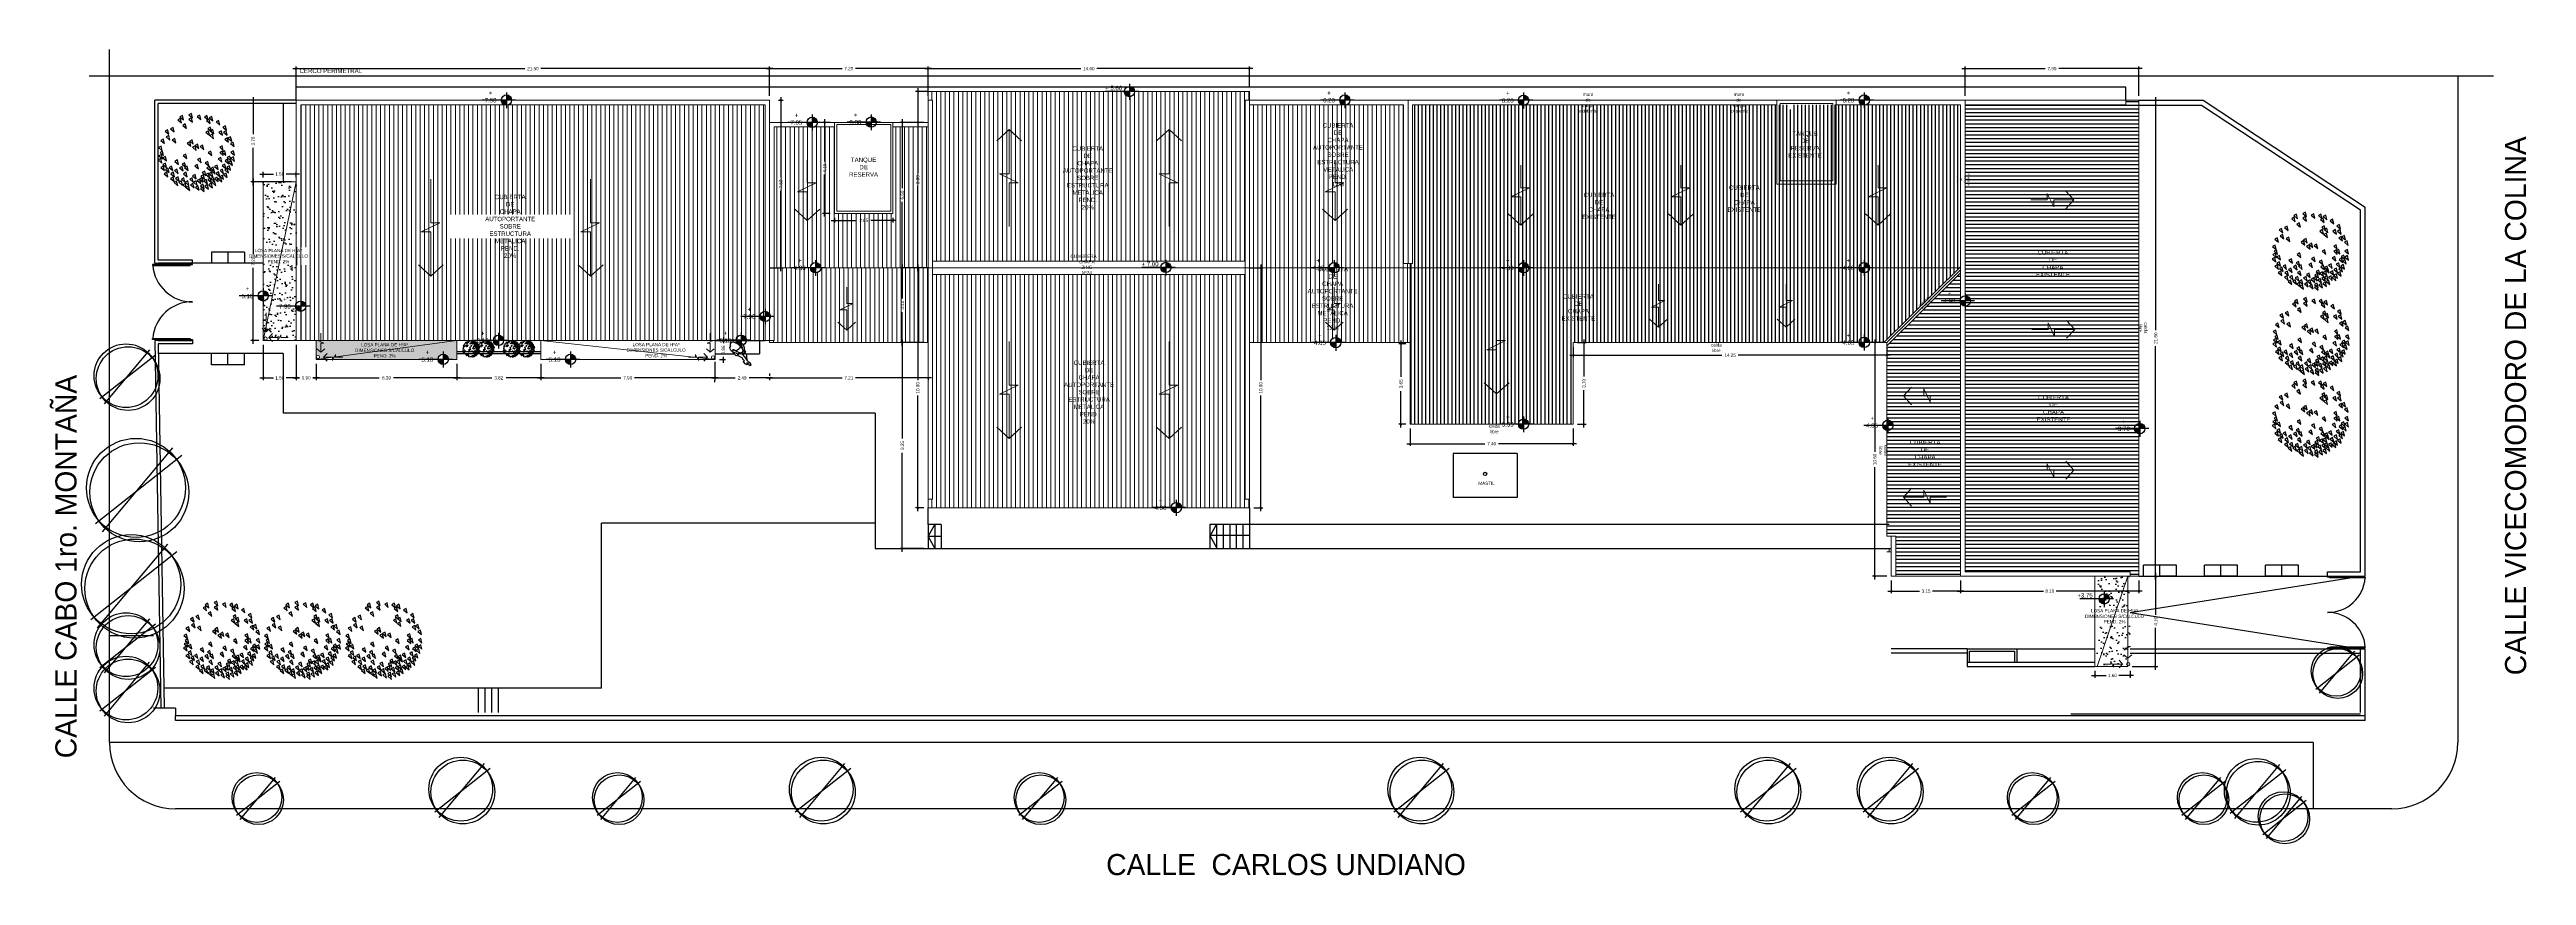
# Model space of a CAD drawing. Header units: millimetres. Extents: x 38 to 150, y 26 to 63.
import ezdxf

# ---------------------------------------------------------------- set-up
doc = ezdxf.new("R2010")
doc.units = ezdxf.units.MM
for name, color, linetype, lineweight in [('AUX_ROOF', 30, 'Continuous', 15), ('COTAS', 143, 'Continuous', 15), ('HATCH1', 251, 'Continuous', 15), ('ROOF', 1, 'Continuous', 15), ('textos', 3, 'Continuous', 13), ('TEXTS_BASE', 92, 'Continuous', 30)]:
    doc.layers.add(name, color=color, linetype=linetype, lineweight=lineweight)
for name, color, linetype in [('HACTH3', 9, 'Continuous'), ('HATCH2', 253, 'Continuous'), ('LEVELS', 6, 'Continuous'), ('SIMBOL_LEVELS', 214, 'Continuous')]:
    doc.layers.add(name, color=color, linetype=linetype)
doc.dimstyles.new('NUEV A', dxfattribs={"dimtxt": 0.3, "dimasz": 0.1, "dimexe": 0.1, "dimexo": 0.2, "dimgap": 0.1, "dimtad": 1, "dimzin": 0, "dimdsep": 46, "dimtxsty": 'Standard', "dimblk": 'DOT', "dimcen": 0.15, "dimdle": 0.15, "dimclrd": 256, "dimclre": 256, "dimclrt": 256, "dimaunit": 1, "dimadec": 0, "dimazin": 0, "dimtfac": 1, "dimtmove": 1, "dimatfit": 3, "dimldrblk": 'DOT', "dimfxl": 1, "dimtolj": 1, "dimtzin": 0, "dimarcsym": 0})
pattern_1 = [(0, (85.34732, -15.44806), (0, 0.1689638), [])]
pattern_2 = [(90, (85.34732, -15.44806), (-0.1689638, -3e-14), [])]
pattern_3 = [(90, (1898.29827, 1069.81544), (-0.2, 0), [])]
pattern_4 = [(37.5, (-1631.26646, -1055.482), (-0.01600031, 0.48941324), [0, -0.38608, 0, -0.4318, 0, -0.41275]), (7.5, (-1631.26646, -1055.482), (0.44952328, 0.7168251), [0, -0.20828, 0, -0.34798, 0, -0.13335]), (327.5, (-1631.57888, -1055.482), (0.79099237, 0.001437185), [0, -0.127, 0, -0.4572, 0, -0.5969]), (317.5, (-1631.5789, -1055.482), (0.76355645, 0.22292932), [0, -0.0635, 0, -0.29972, 0, -0.3429])]
pattern_5 = [(90, (23.94496, -70.2842), (-0.2, 0), [])]

# ---------------------------------------------------------------- blocks, each defined once
blk = doc.blocks.new('ARB-P')
for p, q in [((232.66, 92.97), (236.58, 96.06)), ((236.15, 96.4), (232.96, 92.59))]:
    blk.add_line(p, q)
for centre in [(234.5, 94.58), (234.65, 94.38)]:
    blk.add_circle(centre, 2.25)
blk = doc.blocks.new('ARB')
for p, q in [((-0.351, 0.703), (-0.407, 0.672)), ((-0.407, 0.672), (-0.327, 0.604)), ((-0.303, 0.771), (-0.359, 0.74)), ((-0.359, 0.74), (-0.278, 0.672)), ((-0.327, 0.604), (-0.351, 0.703)), ((-0.278, 0.672), (-0.303, 0.771)), ((-0.239, 0.582), (-0.295, 0.551)), ((-0.295, 0.551), (-0.215, 0.483)), ((-0.215, 0.483), (-0.239, 0.582)), ((-0.103, 0.816), (-0.159, 0.786)), ((-0.159, 0.786), (-0.079, 0.718)), ((-0.103, 0.718), (-0.159, 0.687)), ((-0.159, 0.687), (-0.079, 0.619)), ((-0.079, 0.718), (-0.103, 0.816)), ((-0.079, 0.619), (-0.103, 0.718)), ((0.08, 0.779), (0.024, 0.748)), ((0.024, 0.748), (0.104, 0.68)), ((0.104, 0.68), (0.08, 0.779)), ((0.239, 0.771), (0.184, 0.74)), ((0.184, 0.74), (0.264, 0.672)), ((0.287, 0.687), (0.231, 0.657)), ((0.231, 0.657), (0.311, 0.589)), ((0.264, 0.672), (0.239, 0.771)), ((0.343, 0.748), (0.287, 0.718)), ((0.287, 0.718), (0.367, 0.65)), ((0.311, 0.589), (0.287, 0.687)), ((0.367, 0.65), (0.343, 0.748)), ((0.495, 0.658), (0.439, 0.627)), ((0.439, 0.627), (0.519, 0.559)), ((0.519, 0.559), (0.495, 0.658)), ((-0.774, 0.09), (-0.83, 0.06)), ((-0.83, 0.06), (-0.75, -0.008)), ((-0.726, 0.25), (-0.782, 0.219)), ((-0.782, 0.219), (-0.701, 0.151)), ((-0.75, -0.008), (-0.774, 0.09)), ((-0.701, 0.151), (-0.726, 0.25)), ((-0.63, 0.454), (-0.686, 0.423)), ((-0.686, 0.423), (-0.605, 0.355)), ((-0.606, 0.325), (-0.662, 0.295)), ((-0.662, 0.295), (-0.582, 0.227)), ((-0.605, 0.355), (-0.63, 0.454)), ((-0.582, 0.227), (-0.606, 0.325)), ((-0.51, 0.507), (-0.566, 0.476)), ((-0.566, 0.476), (-0.486, 0.408)), ((-0.47, 0.264), (-0.526, 0.234)), ((-0.526, 0.234), (-0.446, 0.166)), ((-0.486, 0.408), (-0.51, 0.507)), ((-0.446, 0.166), (-0.47, 0.264)), ((-0.143, 0.189), (-0.199, 0.158)), ((-0.199, 0.158), (-0.119, 0.09)), ((-0.088, 0.234), (-0.143, 0.204)), ((-0.143, 0.204), (-0.063, 0.136)), ((-0.119, 0.09), (-0.143, 0.189)), ((-0.063, 0.136), (-0.088, 0.234)), ((-0.024, 0.098), (-0.08, 0.068)), ((-0.08, 0.068), (0, 0)), ((0.032, 0.136), (-0.024, 0.106)), ((-0.024, 0.106), (0.056, 0.038)), ((0, 0), (-0.024, 0.098)), ((0.056, 0.038), (0.032, 0.136)), ((0.143, 0.114), (0.088, 0.083)), ((0.088, 0.083), (0.168, 0.015)), ((0.168, 0.015), (0.143, 0.114)), ((0.271, 0.431), (0.215, 0.4)), ((0.215, 0.4), (0.295, 0.332)), ((0.311, 0.514), (0.255, 0.483)), ((0.255, 0.483), (0.335, 0.415)), ((0.295, 0.332), (0.271, 0.431)), ((0.359, 0.355), (0.303, 0.325)), ((0.303, 0.325), (0.383, 0.257)), ((0.335, 0.415), (0.311, 0.514)), ((0.367, 0.461), (0.311, 0.431)), ((0.311, 0.431), (0.391, 0.363)), ((0.383, 0.257), (0.359, 0.355)), ((0.391, 0.363), (0.367, 0.461)), ((0.559, 0.431), (0.503, 0.4)), ((0.503, 0.4), (0.583, 0.332)), ((0.575, 0.098), (0.519, 0.068)), ((0.519, 0.068), (0.599, 0)), ((0.583, 0.332), (0.559, 0.431)), ((0.599, 0), (0.575, 0.098)), ((0.647, 0.544), (0.591, 0.514)), ((0.591, 0.514), (0.671, 0.446)), ((0.662, 0.431), (0.606, 0.4)), ((0.606, 0.4), (0.687, 0.332)), ((0.687, 0.279), (0.631, 0.249)), ((0.631, 0.249), (0.711, 0.181)), ((0.671, 0.446), (0.647, 0.544)), ((0.687, 0.332), (0.662, 0.431)), ((0.711, 0.181), (0.687, 0.279)), ((0.758, 0.302), (0.702, 0.272)), ((0.702, 0.272), (0.783, 0.204)), ((0.783, 0.204), (0.758, 0.302)), ((0.814, 0.182), (0.758, 0.151)), ((0.758, 0.151), (0.838, 0.083)), ((0.838, 0.083), (0.814, 0.182)), ((-0.782, -0.182), (-0.837, -0.212)), ((-0.837, -0.212), (-0.757, -0.28)), ((-0.766, -0.09), (-0.822, -0.121)), ((-0.822, -0.121), (-0.741, -0.189)), ((-0.741, -0.015), (-0.797, -0.046)), ((-0.797, -0.046), (-0.717, -0.114)), ((-0.757, -0.28), (-0.782, -0.182)), ((-0.726, -0.347), (-0.782, -0.378)), ((-0.782, -0.378), (-0.701, -0.446)), ((-0.741, -0.189), (-0.766, -0.09)), ((-0.717, -0.114), (-0.741, -0.015)), ((-0.678, -0.136), (-0.734, -0.166)), ((-0.734, -0.166), (-0.654, -0.234)), ((-0.678, -0.279), (-0.734, -0.31)), ((-0.734, -0.31), (-0.654, -0.378)), ((-0.701, -0.446), (-0.726, -0.347)), ((-0.647, -0.483), (-0.702, -0.514)), ((-0.702, -0.514), (-0.622, -0.582)), ((-0.654, -0.234), (-0.678, -0.136)), ((-0.654, -0.378), (-0.678, -0.279)), ((-0.622, -0.393), (-0.678, -0.423)), ((-0.678, -0.423), (-0.598, -0.491)), ((-0.622, -0.582), (-0.647, -0.483)), ((-0.598, -0.491), (-0.622, -0.393)), ((-0.542, -0.347), (-0.598, -0.378)), ((-0.598, -0.378), (-0.518, -0.446)), ((-0.502, -0.483), (-0.558, -0.514)), ((-0.558, -0.514), (-0.478, -0.582)), ((-0.518, -0.446), (-0.542, -0.347)), ((-0.478, -0.582), (-0.502, -0.483)), ((-0.423, -0.415), (-0.479, -0.446)), ((-0.479, -0.446), (-0.399, -0.514)), ((-0.414, -0.211), (-0.47, -0.242)), ((-0.47, -0.242), (-0.39, -0.31)), ((-0.399, -0.514), (-0.423, -0.415)), ((-0.39, -0.31), (-0.414, -0.211)), ((-0.311, -0.355), (-0.367, -0.386)), ((-0.367, -0.386), (-0.287, -0.454)), ((-0.255, -0.272), (-0.311, -0.302)), ((-0.311, -0.302), (-0.231, -0.371)), ((-0.287, -0.454), (-0.311, -0.355)), ((-0.231, -0.083), (-0.287, -0.114)), ((-0.287, -0.114), (-0.207, -0.182)), ((-0.224, -0.483), (-0.279, -0.514)), ((-0.279, -0.514), (-0.199, -0.582)), ((-0.231, -0.371), (-0.255, -0.272)), ((-0.199, -0.347), (-0.255, -0.378)), ((-0.255, -0.378), (-0.175, -0.446)), ((-0.207, -0.182), (-0.231, -0.083)), ((-0.199, -0.582), (-0.224, -0.483)), ((-0.175, -0.446), (-0.199, -0.347)), ((-0.024, -0.529), (-0.08, -0.559)), ((0.024, -0.31), (-0.032, -0.34)), ((-0.032, -0.34), (0.049, -0.408)), ((0, -0.627), (-0.024, -0.529)), ((0.049, -0.408), (0.024, -0.31)), ((0.088, -0.174), (0.032, -0.204)), ((0.032, -0.204), (0.112, -0.272)), ((0.112, -0.272), (0.088, -0.174)), ((0.159, -0.537), (0.103, -0.567)), ((0.192, -0.461), (0.136, -0.491)), ((0.136, -0.491), (0.216, -0.559)), ((0.184, -0.635), (0.159, -0.537)), ((0.216, -0.559), (0.192, -0.461)), ((0.255, -0.242), (0.199, -0.272)), ((0.199, -0.272), (0.279, -0.34)), ((0.271, -0.499), (0.215, -0.529)), ((0.215, -0.529), (0.295, -0.597)), ((0.295, -0.355), (0.239, -0.386)), ((0.239, -0.386), (0.32, -0.454)), ((0.279, -0.34), (0.255, -0.242)), ((0.32, -0.015), (0.264, -0.046)), ((0.264, -0.046), (0.344, -0.114)), ((0.295, -0.597), (0.271, -0.499)), ((0.343, -0.483), (0.287, -0.514)), ((0.287, -0.514), (0.367, -0.582)), ((0.32, -0.454), (0.295, -0.355)), ((0.344, -0.114), (0.32, -0.015)), ((0.375, -0.371), (0.32, -0.401)), ((0.32, -0.401), (0.4, -0.469)), ((0.391, -0.423), (0.335, -0.454)), ((0.335, -0.454), (0.416, -0.522)), ((0.367, -0.582), (0.343, -0.483)), ((0.4, -0.469), (0.375, -0.371)), ((0.416, -0.522), (0.391, -0.423)), ((0.463, -0.325), (0.407, -0.355)), ((0.407, -0.355), (0.487, -0.423)), ((0.495, -0.476), (0.439, -0.507)), ((0.439, -0.507), (0.519, -0.575)), ((0.487, -0.423), (0.463, -0.325)), ((0.542, -0.158), (0.486, -0.189)), ((0.486, -0.189), (0.566, -0.257)), ((0.519, -0.575), (0.495, -0.476)), ((0.575, -0.015), (0.519, -0.046)), ((0.519, -0.046), (0.599, -0.114)), ((0.582, -0.415), (0.526, -0.446)), ((0.526, -0.446), (0.606, -0.514)), ((0.582, -0.544), (0.526, -0.575)), ((0.566, -0.257), (0.542, -0.158)), ((0.631, -0.008), (0.575, -0.038)), ((0.599, -0.114), (0.575, -0.015)), ((0.575, -0.038), (0.655, -0.106)), ((0.631, -0.302), (0.575, -0.333)), ((0.575, -0.333), (0.655, -0.401)), ((0.606, -0.514), (0.582, -0.415)), ((0.606, -0.643), (0.582, -0.544)), ((0.662, -0.499), (0.606, -0.529)), ((0.606, -0.529), (0.687, -0.597)), ((0.655, -0.106), (0.631, -0.008)), ((0.655, -0.401), (0.631, -0.302)), ((0.687, -0.401), (0.631, -0.431)), ((0.631, -0.431), (0.711, -0.499)), ((0.694, -0.197), (0.638, -0.227)), ((0.638, -0.227), (0.718, -0.295)), ((0.687, -0.597), (0.662, -0.499)), ((0.734, -0.34), (0.678, -0.371)), ((0.678, -0.371), (0.758, -0.439)), ((0.742, -0.129), (0.687, -0.159)), ((0.687, -0.159), (0.767, -0.227)), ((0.711, -0.499), (0.687, -0.401)), ((0.718, -0.295), (0.694, -0.197)), ((0.774, -0.234), (0.718, -0.265)), ((0.718, -0.265), (0.798, -0.333)), ((0.758, -0.439), (0.734, -0.34)), ((0.767, -0.227), (0.742, -0.129)), ((0.822, -0.008), (0.766, -0.038)), ((0.766, -0.038), (0.846, -0.106)), ((0.822, -0.143), (0.766, -0.174)), ((0.766, -0.174), (0.846, -0.242)), ((0.798, -0.333), (0.774, -0.234)), ((0.846, -0.106), (0.822, -0.008)), ((0.846, -0.242), (0.822, -0.143)), ((-0.51, -0.59), (-0.566, -0.62)), ((-0.566, -0.62), (-0.486, -0.688)), ((-0.486, -0.688), (-0.51, -0.59)), ((-0.43, -0.68), (-0.486, -0.711)), ((-0.486, -0.711), (-0.406, -0.779)), ((-0.399, -0.582), (-0.455, -0.612)), ((-0.455, -0.612), (-0.374, -0.68)), ((-0.406, -0.779), (-0.43, -0.68)), ((-0.374, -0.68), (-0.399, -0.582)), ((-0.327, -0.673), (-0.383, -0.703)), ((-0.383, -0.703), (-0.303, -0.771)), ((-0.271, -0.605), (-0.327, -0.635)), ((-0.327, -0.635), (-0.247, -0.703)), ((-0.303, -0.771), (-0.327, -0.673)), ((-0.239, -0.733), (-0.295, -0.763)), ((-0.295, -0.763), (-0.215, -0.831)), ((-0.247, -0.703), (-0.271, -0.605)), ((-0.184, -0.673), (-0.239, -0.703)), ((-0.239, -0.703), (-0.159, -0.771)), ((-0.215, -0.831), (-0.239, -0.733)), ((-0.168, -0.786), (-0.224, -0.816)), ((-0.224, -0.816), (-0.143, -0.884)), ((-0.159, -0.771), (-0.184, -0.673)), ((-0.143, -0.884), (-0.168, -0.786)), ((-0.088, -0.605), (-0.143, -0.635)), ((-0.143, -0.635), (-0.063, -0.703)), ((-0.072, -0.733), (-0.128, -0.763)), ((-0.128, -0.763), (-0.047, -0.831)), ((-0.063, -0.703), (-0.088, -0.605)), ((-0.08, -0.559), (0, -0.627)), ((-0.047, -0.831), (-0.072, -0.733)), ((0, -0.673), (-0.056, -0.703)), ((-0.056, -0.703), (0.024, -0.771)), ((0.04, -0.779), (-0.016, -0.809)), ((-0.016, -0.809), (0.064, -0.877)), ((0.024, -0.771), (0, -0.673)), ((0.08, -0.635), (0.024, -0.665)), ((0.024, -0.665), (0.104, -0.733)), ((0.064, -0.877), (0.04, -0.779)), ((0.128, -0.605), (0.072, -0.635)), ((0.072, -0.635), (0.152, -0.703)), ((0.104, -0.733), (0.08, -0.635)), ((0.152, -0.748), (0.096, -0.779)), ((0.096, -0.779), (0.176, -0.847)), ((0.152, -0.808), (0.096, -0.839)), ((0.096, -0.839), (0.176, -0.907)), ((0.103, -0.567), (0.184, -0.635)), ((0.152, -0.703), (0.128, -0.605)), ((0.176, -0.847), (0.152, -0.748)), ((0.176, -0.907), (0.152, -0.808)), ((0.224, -0.643), (0.168, -0.673)), ((0.168, -0.673), (0.248, -0.741)), ((0.248, -0.755), (0.192, -0.786)), ((0.192, -0.786), (0.272, -0.854)), ((0.248, -0.741), (0.224, -0.643)), ((0.272, -0.854), (0.248, -0.755)), ((0.311, -0.612), (0.255, -0.643)), ((0.255, -0.643), (0.335, -0.711)), ((0.335, -0.726), (0.279, -0.756)), ((0.279, -0.756), (0.36, -0.824)), ((0.335, -0.711), (0.311, -0.612)), ((0.375, -0.59), (0.32, -0.62)), ((0.32, -0.62), (0.4, -0.688)), ((0.36, -0.824), (0.335, -0.726)), ((0.407, -0.68), (0.351, -0.711)), ((0.351, -0.711), (0.431, -0.779)), ((0.4, -0.688), (0.375, -0.59)), ((0.463, -0.59), (0.407, -0.62)), ((0.407, -0.62), (0.487, -0.688)), ((0.431, -0.779), (0.407, -0.68)), ((0.487, -0.688), (0.463, -0.59)), ((0.542, -0.597), (0.486, -0.627)), ((0.486, -0.627), (0.566, -0.695)), ((0.526, -0.575), (0.606, -0.643)), ((0.566, -0.695), (0.542, -0.597))]:
    blk.add_line(p, q)
blk = doc.blocks.new('BN')
at = {"ltscale": 0.2}
for points in [[(1659.99, 1187.58), (1661.6, 1187.58), (1661.6, 1187.62), (1659.99, 1187.62)], [(1659.99, 1184.44), (1661.6, 1184.44), (1661.6, 1184.4), (1659.99, 1184.4)]]:
    blk.add_lwpolyline(points, close=True, dxfattribs=at)
for points in [[(1661.6, 1187.66), (1661.6, 1187.62), (1661.7, 1187.62), (1661.7, 1187.66)], [(1661.6, 1184.36), (1661.6, 1184.4), (1661.7, 1184.4), (1661.7, 1184.36)]]:
    blk.add_lwpolyline(points, dxfattribs=at)
for centre, radius, start, end in [((1661.71, 1187.73), 1.72, 185.0419, 269.8462), ((1661.69, 1184.32), 1.7, 89.4141, 175.6977)]:
    blk.add_arc(centre, radius, start, end)
blk = doc.blocks.new('ARB2')
for p, q in [((-0.53, 0.06), (-0.57, 0.04)), ((-0.57, 0.04), (-0.51, -0.01)), ((-0.5, 0.17), (-0.54, 0.15)), ((-0.54, 0.15), (-0.48, 0.1)), ((-0.51, -0.01), (-0.53, 0.06)), ((-0.48, 0.1), (-0.5, 0.17)), ((-0.43, 0.31), (-0.47, 0.29)), ((-0.47, 0.29), (-0.41, 0.24)), ((-0.42, 0.22), (-0.45, 0.2)), ((-0.45, 0.2), (-0.4, 0.16)), ((-0.41, 0.24), (-0.43, 0.31)), ((-0.4, 0.16), (-0.42, 0.22)), ((-0.35, 0.35), (-0.39, 0.33)), ((-0.39, 0.33), (-0.33, 0.28)), ((-0.32, 0.18), (-0.36, 0.16)), ((-0.36, 0.16), (-0.31, 0.11)), ((-0.33, 0.28), (-0.35, 0.35)), ((-0.31, 0.11), (-0.32, 0.18)), ((-0.24, 0.48), (-0.28, 0.46)), ((-0.28, 0.46), (-0.22, 0.41)), ((-0.21, 0.53), (-0.25, 0.51)), ((-0.25, 0.51), (-0.19, 0.46)), ((-0.22, 0.41), (-0.24, 0.48)), ((-0.19, 0.46), (-0.21, 0.53)), ((-0.16, 0.4), (-0.2, 0.38)), ((-0.2, 0.38), (-0.15, 0.33)), ((-0.15, 0.33), (-0.16, 0.4)), ((-0.1, 0.13), (-0.14, 0.11)), ((-0.14, 0.11), (-0.08, 0.06)), ((-0.07, 0.56), (-0.11, 0.54)), ((-0.11, 0.54), (-0.05, 0.49)), ((-0.07, 0.49), (-0.11, 0.47)), ((-0.11, 0.47), (-0.05, 0.42)), ((-0.06, 0.16), (-0.1, 0.14)), ((-0.1, 0.14), (-0.04, 0.09)), ((-0.08, 0.06), (-0.1, 0.13)), ((-0.05, 0.49), (-0.07, 0.56)), ((-0.05, 0.42), (-0.07, 0.49)), ((-0.04, 0.09), (-0.06, 0.16)), ((-0.02, 0.07), (-0.05, 0.05)), ((-0.05, 0.05), (0, 0)), ((0.02, 0.09), (-0.02, 0.07)), ((0, 0), (-0.02, 0.07)), ((-0.02, 0.07), (0.04, 0.03)), ((0.05, 0.53), (0.02, 0.51)), ((0.02, 0.51), (0.07, 0.47)), ((0.04, 0.03), (0.02, 0.09)), ((0.07, 0.47), (0.05, 0.53)), ((0.1, 0.08), (0.06, 0.06)), ((0.06, 0.06), (0.11, 0.01)), ((0.11, 0.01), (0.1, 0.08)), ((0.16, 0.53), (0.13, 0.51)), ((0.13, 0.51), (0.18, 0.46)), ((0.19, 0.29), (0.15, 0.27)), ((0.15, 0.27), (0.2, 0.23)), ((0.18, 0.46), (0.16, 0.53)), ((0.2, 0.47), (0.16, 0.45)), ((0.16, 0.45), (0.21, 0.4)), ((0.21, 0.35), (0.17, 0.33)), ((0.17, 0.33), (0.23, 0.28)), ((0.2, 0.23), (0.19, 0.29)), ((0.23, 0.51), (0.2, 0.49)), ((0.2, 0.49), (0.25, 0.45)), ((0.21, 0.4), (0.2, 0.47)), ((0.23, 0.28), (0.21, 0.35)), ((0.25, 0.32), (0.21, 0.29)), ((0.21, 0.29), (0.27, 0.25)), ((0.25, 0.24), (0.21, 0.22)), ((0.21, 0.22), (0.26, 0.18)), ((0.25, 0.45), (0.23, 0.51)), ((0.27, 0.25), (0.25, 0.32)), ((0.26, 0.18), (0.25, 0.24)), ((0.34, 0.45), (0.3, 0.43)), ((0.3, 0.43), (0.36, 0.38)), ((0.36, 0.38), (0.34, 0.45)), ((0.38, 0.29), (0.34, 0.27)), ((0.34, 0.27), (0.4, 0.23)), ((0.39, 0.07), (0.36, 0.05)), ((0.36, 0.05), (0.41, 0)), ((0.4, 0.23), (0.38, 0.29)), ((0.41, 0), (0.39, 0.07)), ((0.44, 0.37), (0.4, 0.35)), ((0.4, 0.35), (0.46, 0.31)), ((0.45, 0.29), (0.42, 0.27)), ((0.42, 0.27), (0.47, 0.23)), ((0.47, 0.19), (0.43, 0.17)), ((0.43, 0.17), (0.49, 0.12)), ((0.46, 0.31), (0.44, 0.37)), ((0.47, 0.23), (0.45, 0.29)), ((0.49, 0.12), (0.47, 0.19)), ((0.52, 0.21), (0.48, 0.19)), ((0.48, 0.19), (0.54, 0.14)), ((0.54, 0.14), (0.52, 0.21)), ((0.56, 0.12), (0.52, 0.1)), ((0.52, 0.1), (0.57, 0.06)), ((0.57, 0.06), (0.56, 0.12)), ((-0.54, -0.12), (-0.57, -0.15)), ((-0.57, -0.15), (-0.52, -0.19)), ((-0.52, -0.06), (-0.56, -0.08)), ((-0.56, -0.08), (-0.51, -0.13)), ((-0.51, -0.01), (-0.55, -0.03)), ((-0.55, -0.03), (-0.49, -0.08)), ((-0.52, -0.19), (-0.54, -0.12)), ((-0.5, -0.24), (-0.54, -0.26)), ((-0.54, -0.26), (-0.48, -0.31)), ((-0.51, -0.13), (-0.52, -0.06)), ((-0.49, -0.08), (-0.51, -0.01)), ((-0.46, -0.09), (-0.5, -0.11)), ((-0.5, -0.11), (-0.45, -0.16)), ((-0.46, -0.19), (-0.5, -0.21)), ((-0.5, -0.21), (-0.45, -0.26)), ((-0.48, -0.31), (-0.5, -0.24)), ((-0.44, -0.33), (-0.48, -0.35)), ((-0.48, -0.35), (-0.43, -0.4)), ((-0.45, -0.16), (-0.46, -0.09)), ((-0.45, -0.26), (-0.46, -0.19)), ((-0.43, -0.27), (-0.46, -0.29)), ((-0.46, -0.29), (-0.41, -0.34)), ((-0.43, -0.4), (-0.44, -0.33)), ((-0.41, -0.34), (-0.43, -0.27)), ((-0.37, -0.24), (-0.41, -0.26)), ((-0.41, -0.26), (-0.35, -0.31)), ((-0.35, -0.4), (-0.39, -0.42)), ((-0.39, -0.42), (-0.33, -0.47)), ((-0.34, -0.33), (-0.38, -0.35)), ((-0.38, -0.35), (-0.33, -0.4)), ((-0.35, -0.31), (-0.37, -0.24)), ((-0.33, -0.47), (-0.35, -0.4)), ((-0.33, -0.4), (-0.34, -0.33)), ((-0.29, -0.28), (-0.33, -0.31)), ((-0.33, -0.31), (-0.27, -0.35)), ((-0.29, -0.47), (-0.33, -0.49)), ((-0.33, -0.49), (-0.28, -0.53)), ((-0.28, -0.14), (-0.32, -0.17)), ((-0.32, -0.17), (-0.27, -0.21)), ((-0.27, -0.4), (-0.31, -0.42)), ((-0.31, -0.42), (-0.26, -0.47)), ((-0.27, -0.35), (-0.29, -0.28)), ((-0.28, -0.53), (-0.29, -0.47)), ((-0.27, -0.21), (-0.28, -0.14)), ((-0.26, -0.47), (-0.27, -0.4)), ((-0.22, -0.46), (-0.26, -0.48)), ((-0.26, -0.48), (-0.21, -0.53)), ((-0.21, -0.24), (-0.25, -0.26)), ((-0.25, -0.26), (-0.2, -0.31)), ((-0.19, -0.41), (-0.22, -0.44)), ((-0.22, -0.44), (-0.17, -0.48)), ((-0.21, -0.53), (-0.22, -0.46)), ((-0.17, -0.19), (-0.21, -0.21)), ((-0.21, -0.21), (-0.16, -0.25)), ((-0.2, -0.31), (-0.21, -0.24)), ((-0.16, -0.06), (-0.2, -0.08)), ((-0.2, -0.08), (-0.14, -0.12)), ((-0.16, -0.5), (-0.2, -0.52)), ((-0.2, -0.52), (-0.15, -0.57)), ((-0.15, -0.33), (-0.19, -0.35)), ((-0.19, -0.35), (-0.14, -0.4)), ((-0.17, -0.48), (-0.19, -0.41)), ((-0.16, -0.25), (-0.17, -0.19)), ((-0.14, -0.24), (-0.17, -0.26)), ((-0.17, -0.26), (-0.12, -0.31)), ((-0.14, -0.12), (-0.16, -0.06)), ((-0.13, -0.46), (-0.16, -0.48)), ((-0.16, -0.48), (-0.11, -0.53)), ((-0.15, -0.57), (-0.16, -0.5)), ((-0.14, -0.4), (-0.15, -0.33)), ((-0.11, -0.54), (-0.15, -0.56)), ((-0.15, -0.56), (-0.1, -0.61)), ((-0.12, -0.31), (-0.14, -0.24)), ((-0.11, -0.53), (-0.13, -0.46)), ((-0.1, -0.61), (-0.11, -0.54)), ((-0.06, -0.41), (-0.1, -0.44)), ((-0.1, -0.44), (-0.04, -0.48)), ((-0.05, -0.5), (-0.09, -0.52)), ((-0.09, -0.52), (-0.03, -0.57)), ((-0.04, -0.48), (-0.06, -0.41)), ((-0.02, -0.36), (-0.05, -0.38)), ((-0.05, -0.38), (0, -0.43)), ((-0.03, -0.57), (-0.05, -0.5)), ((0, -0.46), (-0.04, -0.48)), ((-0.04, -0.48), (0.02, -0.53)), ((0.02, -0.21), (-0.02, -0.23)), ((-0.02, -0.23), (0.03, -0.28)), ((0, -0.43), (-0.02, -0.36)), ((0.03, -0.53), (-0.01, -0.55)), ((-0.01, -0.55), (0.04, -0.6)), ((0.02, -0.53), (0, -0.46)), ((0.06, -0.12), (0.02, -0.14)), ((0.02, -0.14), (0.08, -0.19)), ((0.03, -0.28), (0.02, -0.21)), ((0.05, -0.43), (0.02, -0.46)), ((0.02, -0.46), (0.07, -0.5)), ((0.04, -0.6), (0.03, -0.53)), ((0.09, -0.41), (0.05, -0.44)), ((0.07, -0.5), (0.05, -0.43)), ((0.05, -0.44), (0.1, -0.48)), ((0.08, -0.19), (0.06, -0.12)), ((0.11, -0.37), (0.07, -0.39)), ((0.07, -0.39), (0.13, -0.44)), ((0.1, -0.51), (0.07, -0.53)), ((0.07, -0.53), (0.12, -0.58)), ((0.1, -0.55), (0.07, -0.57)), ((0.07, -0.57), (0.12, -0.62)), ((0.13, -0.32), (0.09, -0.34)), ((0.09, -0.34), (0.15, -0.38)), ((0.1, -0.48), (0.09, -0.41)), ((0.12, -0.58), (0.1, -0.51)), ((0.12, -0.62), (0.1, -0.55)), ((0.13, -0.44), (0.11, -0.37)), ((0.15, -0.44), (0.11, -0.46)), ((0.11, -0.46), (0.17, -0.51)), ((0.15, -0.38), (0.13, -0.32)), ((0.17, -0.52), (0.13, -0.54)), ((0.13, -0.54), (0.19, -0.58)), ((0.17, -0.17), (0.14, -0.19)), ((0.14, -0.19), (0.19, -0.23)), ((0.19, -0.34), (0.15, -0.36)), ((0.15, -0.36), (0.2, -0.41)), ((0.17, -0.51), (0.15, -0.44)), ((0.2, -0.24), (0.16, -0.26)), ((0.16, -0.26), (0.22, -0.31)), ((0.19, -0.23), (0.17, -0.17)), ((0.21, -0.42), (0.17, -0.44)), ((0.17, -0.44), (0.23, -0.49)), ((0.19, -0.58), (0.17, -0.52)), ((0.22, -0.01), (0.18, -0.03)), ((0.18, -0.03), (0.24, -0.08)), ((0.2, -0.41), (0.19, -0.34)), ((0.23, -0.5), (0.19, -0.52)), ((0.19, -0.52), (0.25, -0.56)), ((0.22, -0.31), (0.2, -0.24)), ((0.23, -0.33), (0.2, -0.35)), ((0.2, -0.35), (0.25, -0.4)), ((0.23, -0.49), (0.21, -0.42)), ((0.24, -0.08), (0.22, -0.01)), ((0.26, -0.25), (0.22, -0.27)), ((0.22, -0.27), (0.27, -0.32)), ((0.26, -0.4), (0.22, -0.42)), ((0.22, -0.42), (0.27, -0.47)), ((0.27, -0.29), (0.23, -0.31)), ((0.23, -0.31), (0.28, -0.36)), ((0.25, -0.4), (0.23, -0.33)), ((0.25, -0.56), (0.23, -0.5)), ((0.28, -0.47), (0.24, -0.49)), ((0.24, -0.49), (0.3, -0.53)), ((0.27, -0.32), (0.26, -0.25)), ((0.27, -0.47), (0.26, -0.4)), ((0.28, -0.36), (0.27, -0.29)), ((0.32, -0.22), (0.28, -0.24)), ((0.28, -0.24), (0.33, -0.29)), ((0.32, -0.4), (0.28, -0.42)), ((0.28, -0.42), (0.33, -0.47)), ((0.3, -0.53), (0.28, -0.47)), ((0.34, -0.33), (0.3, -0.35)), ((0.3, -0.35), (0.36, -0.39)), ((0.33, -0.29), (0.32, -0.22)), ((0.33, -0.47), (0.32, -0.4)), ((0.37, -0.11), (0.33, -0.13)), ((0.33, -0.13), (0.39, -0.18)), ((0.37, -0.41), (0.33, -0.43)), ((0.33, -0.43), (0.39, -0.48)), ((0.36, -0.39), (0.34, -0.33)), ((0.39, -0.01), (0.36, -0.03)), ((0.36, -0.03), (0.41, -0.08)), ((0.4, -0.28), (0.36, -0.31)), ((0.36, -0.31), (0.42, -0.35)), ((0.4, -0.37), (0.36, -0.39)), ((0.36, -0.39), (0.42, -0.44)), ((0.39, -0.18), (0.37, -0.11)), ((0.39, -0.48), (0.37, -0.41)), ((0.41, -0.08), (0.39, -0.01)), ((0.43, -0.01), (0.39, -0.03)), ((0.39, -0.03), (0.45, -0.07)), ((0.43, -0.21), (0.39, -0.23)), ((0.39, -0.23), (0.45, -0.27)), ((0.42, -0.35), (0.4, -0.28)), ((0.42, -0.44), (0.4, -0.37)), ((0.45, -0.34), (0.42, -0.36)), ((0.42, -0.36), (0.47, -0.41)), ((0.45, -0.07), (0.43, -0.01)), ((0.45, -0.27), (0.43, -0.21)), ((0.47, -0.27), (0.43, -0.3)), ((0.43, -0.3), (0.49, -0.34)), ((0.48, -0.13), (0.44, -0.16)), ((0.44, -0.16), (0.49, -0.2)), ((0.47, -0.41), (0.45, -0.34)), ((0.5, -0.23), (0.46, -0.25)), ((0.46, -0.25), (0.52, -0.3)), ((0.51, -0.09), (0.47, -0.11)), ((0.47, -0.11), (0.53, -0.16)), ((0.49, -0.34), (0.47, -0.27)), ((0.49, -0.2), (0.48, -0.13)), ((0.53, -0.16), (0.49, -0.18)), ((0.49, -0.18), (0.55, -0.23)), ((0.52, -0.3), (0.5, -0.23)), ((0.53, -0.16), (0.51, -0.09)), ((0.56, -0.01), (0.52, -0.03)), ((0.52, -0.03), (0.58, -0.07)), ((0.56, -0.1), (0.52, -0.12)), ((0.52, -0.12), (0.58, -0.17)), ((0.55, -0.23), (0.53, -0.16)), ((0.58, -0.07), (0.56, -0.01)), ((0.58, -0.17), (0.56, -0.1))]:
    blk.add_line(p, q)
blk = doc.blocks.new('nivel')
h = blk.add_hatch(color=256)
h.paths.add_polyline_path([(0, 0), (0.23, 0, 0.414214), (0, 0.23)])
h.paths.add_polyline_path([(-0.23, 0, 0.414214), (0, -0.23), (0, 0)])
for p, q in [((0.42, 0), (-1.1, 0)), ((0, 0.35), (0, -0.37))]:
    blk.add_line(p, q)
blk.add_circle((0, 0), 0.234)
blk = doc.blocks.new('_ArchTick')
at = {"color": 0, "linetype": 'ByBlock', "const_width": 0.15}
blk.add_lwpolyline([(-0.5, -0.5), (0.5, 0.5)], dxfattribs=at)
blk = doc.blocks.new('*D50')
at = {"layer": 'COTAS', "lineweight": -2, "transparency": 16777216}
for p, q in [((48.92, 62.58), (59.46, 62.58)), ((49.07, 61.34), (49.07, 62.68)), ((70.72, 62.58), (60.18, 62.58)), ((70.57, 61.34), (70.57, 62.68))]:
    blk.add_line(p, q, dxfattribs=at)
at = {"layer": 'Defpoints', "color": 0, "transparency": 16777216}
for p in [(70.57, 62.58), (49.07, 61.14), (70.57, 61.14)]:
    blk.add_point(p, dxfattribs=at)
at = {"layer": 'COTAS', "lineweight": -2, "transparency": 16777216, "xscale": 0.1, "yscale": 0.1, "zscale": 0.1, "rotation": 180}
blk.add_blockref('_ArchTick', (49.07, 62.58), dxfattribs=at)
at = {"layer": 'COTAS', "lineweight": -2, "transparency": 16777216, "xscale": 0.1, "yscale": 0.1, "zscale": 0.1}
blk.add_blockref('_ArchTick', (70.57, 62.58), dxfattribs=at)
at = {"layer": 'COTAS', "transparency": 16777216, "insert": (59.82, 62.58), "char_height": 0.15, "attachment_point": 5}
blk.add_mtext('\\A1;21.50', dxfattribs=at)
blk = doc.blocks.new('_DOT')
at = {"color": 0, "linetype": 'ByBlock'}
blk.add_line((-0.5, 0), (-1, 0), dxfattribs=at)
at = {"color": 0, "linetype": 'ByBlock', "const_width": 0.5}
blk.add_lwpolyline([(-0.25, 0, 1), (0.25, 0, 1)], format="xyb", close=True, dxfattribs=at)
blk = doc.blocks.new('*D51')
at = {"layer": 'COTAS', "lineweight": -2, "transparency": 16777216}
for p, q in [((77.62, 62.58), (84.71, 62.58)), ((77.77, 61.34), (77.77, 62.68)), ((92.52, 62.58), (85.43, 62.58)), ((92.37, 61.74), (92.37, 62.68))]:
    blk.add_line(p, q, dxfattribs=at)
at = {"layer": 'Defpoints', "color": 0, "transparency": 16777216}
for p in [(92.37, 62.58), (77.77, 61.14), (92.37, 61.54)]:
    blk.add_point(p, dxfattribs=at)
at = {"layer": 'COTAS', "lineweight": -2, "transparency": 16777216, "xscale": 0.1, "yscale": 0.1, "zscale": 0.1, "rotation": 180}
blk.add_blockref('_ArchTick', (77.77, 62.58), dxfattribs=at)
at = {"layer": 'COTAS', "lineweight": -2, "transparency": 16777216, "xscale": 0.1, "yscale": 0.1, "zscale": 0.1}
blk.add_blockref('_ArchTick', (92.37, 62.58), dxfattribs=at)
at = {"layer": 'COTAS', "transparency": 16777216, "insert": (85.07, 62.58), "char_height": 0.15, "attachment_point": 5}
blk.add_mtext('\\A1;14.60', dxfattribs=at)
blk = doc.blocks.new('*D52')
at = {"layer": 'COTAS', "lineweight": -2, "transparency": 16777216}
for p, q in [((124.72, 62.58), (128.51, 62.58)), ((124.87, 61.34), (124.87, 62.68)), ((132.92, 62.58), (129.13, 62.58)), ((132.77, 61.34), (132.77, 62.68))]:
    blk.add_line(p, q, dxfattribs=at)
at = {"layer": 'Defpoints', "color": 0, "transparency": 16777216}
for p in [(132.77, 62.58), (124.87, 61.14), (132.77, 61.14)]:
    blk.add_point(p, dxfattribs=at)
at = {"layer": 'COTAS', "lineweight": -2, "transparency": 16777216, "xscale": 0.1, "yscale": 0.1, "zscale": 0.1, "rotation": 180}
blk.add_blockref('_ArchTick', (124.87, 62.58), dxfattribs=at)
at = {"layer": 'COTAS', "lineweight": -2, "transparency": 16777216, "xscale": 0.1, "yscale": 0.1, "zscale": 0.1}
blk.add_blockref('_ArchTick', (132.77, 62.58), dxfattribs=at)
at = {"layer": 'COTAS', "transparency": 16777216, "insert": (128.82, 62.58), "char_height": 0.15, "attachment_point": 5}
blk.add_mtext('\\A1;7.90', dxfattribs=at)
blk = doc.blocks.new('*D53')
at = {"layer": 'COTAS', "lineweight": -2, "transparency": 16777216}
for p, q in [((132.97, 61.14), (133.63, 61.14)), ((133.53, 61.29), (133.53, 50.7)), ((133.53, 39.39), (133.53, 49.98)), ((132.97, 39.54), (133.63, 39.54))]:
    blk.add_line(p, q, dxfattribs=at)
at = {"layer": 'Defpoints', "color": 0, "transparency": 16777216}
for p in [(132.77, 61.14), (132.77, 39.54), (133.53, 39.54)]:
    blk.add_point(p, dxfattribs=at)
at = {"layer": 'COTAS', "lineweight": -2, "transparency": 16777216, "xscale": 0.1, "yscale": 0.1, "zscale": 0.1}
for p, rotation in [((133.53, 61.14), 90), ((133.53, 39.54), 270)]:
    blk.add_blockref('_ArchTick', p, dxfattribs=dict(at, rotation=rotation))
at = {"layer": 'COTAS', "transparency": 16777216, "insert": (133.53, 50.34), "char_height": 0.15, "attachment_point": 5, "rotation": 90}
blk.add_mtext('\\A1;21.60', dxfattribs=at)
blk = doc.blocks.new('*D54')
at = {"layer": 'COTAS', "lineweight": -2, "transparency": 16777216}
for p, q in [((132.97, 39.54), (133.63, 39.54)), ((133.53, 39.69), (133.53, 37.78)), ((133.53, 35.29), (133.53, 37.2)), ((132.47, 35.44), (133.63, 35.44))]:
    blk.add_line(p, q, dxfattribs=at)
at = {"layer": 'Defpoints', "color": 0, "transparency": 16777216}
for p in [(132.77, 39.54), (132.27, 35.44), (133.53, 35.44)]:
    blk.add_point(p, dxfattribs=at)
at = {"layer": 'COTAS', "lineweight": -2, "transparency": 16777216, "xscale": 0.1, "yscale": 0.1, "zscale": 0.1}
for p, rotation in [((133.53, 39.54), 90), ((133.53, 35.44), 270)]:
    blk.add_blockref('_ArchTick', p, dxfattribs=dict(at, rotation=rotation))
at = {"layer": 'COTAS', "transparency": 16777216, "insert": (133.53, 37.49), "char_height": 0.15, "attachment_point": 5, "rotation": 90}
blk.add_mtext('\\A1;4.10', dxfattribs=at)
blk = doc.blocks.new('*D55')
at = {"layer": 'COTAS', "lineweight": -2, "transparency": 16777216}
for p, q in [((130.62, 35.03), (131.28, 35.03)), ((130.77, 35.24), (130.77, 34.93)), ((132.52, 35.03), (131.86, 35.03)), ((132.37, 35.24), (132.37, 34.93))]:
    blk.add_line(p, q, dxfattribs=at)
at = {"layer": 'Defpoints', "color": 0, "transparency": 16777216}
for p in [(130.77, 35.44), (132.37, 35.44), (132.37, 35.03)]:
    blk.add_point(p, dxfattribs=at)
at = {"layer": 'COTAS', "lineweight": -2, "transparency": 16777216, "xscale": 0.1, "yscale": 0.1, "zscale": 0.1, "rotation": 180}
blk.add_blockref('_ArchTick', (130.77, 35.03), dxfattribs=at)
at = {"layer": 'COTAS', "lineweight": -2, "transparency": 16777216, "xscale": 0.1, "yscale": 0.1, "zscale": 0.1}
blk.add_blockref('_ArchTick', (132.37, 35.03), dxfattribs=at)
at = {"layer": 'COTAS', "transparency": 16777216, "insert": (131.57, 35.03), "char_height": 0.15, "attachment_point": 5}
blk.add_mtext('\\A1;1.60', dxfattribs=at)
blk = doc.blocks.new('*D56')
at = {"layer": 'COTAS', "lineweight": -2, "transparency": 16777216}
for p, q in [((124.52, 38.86), (128.43, 38.86)), ((124.67, 39.34), (124.67, 38.76)), ((132.92, 38.86), (129.01, 38.86)), ((132.77, 39.34), (132.77, 38.76))]:
    blk.add_line(p, q, dxfattribs=at)
at = {"layer": 'Defpoints', "color": 0, "transparency": 16777216}
for p in [(124.67, 39.54), (132.77, 39.54), (124.67, 38.86)]:
    blk.add_point(p, dxfattribs=at)
at = {"layer": 'COTAS', "lineweight": -2, "transparency": 16777216, "xscale": 0.1, "yscale": 0.1, "zscale": 0.1, "rotation": 180}
blk.add_blockref('_ArchTick', (124.67, 38.86), dxfattribs=at)
at = {"layer": 'COTAS', "lineweight": -2, "transparency": 16777216, "xscale": 0.1, "yscale": 0.1, "zscale": 0.1}
blk.add_blockref('_ArchTick', (132.77, 38.86), dxfattribs=at)
at = {"layer": 'COTAS', "transparency": 16777216, "insert": (128.72, 38.86), "char_height": 0.15, "attachment_point": 5}
blk.add_mtext('\\A1;8.10', dxfattribs=at)
blk = doc.blocks.new('*D57')
at = {"layer": 'COTAS', "lineweight": -2, "transparency": 16777216}
for p, q in [((121.37, 38.86), (122.8, 38.86)), ((121.52, 39.34), (121.52, 38.76)), ((124.82, 38.86), (123.4, 38.86)), ((124.67, 39.34), (124.67, 38.76))]:
    blk.add_line(p, q, dxfattribs=at)
at = {"layer": 'Defpoints', "color": 0, "transparency": 16777216}
for p in [(121.52, 39.54), (124.67, 39.54), (121.52, 38.86)]:
    blk.add_point(p, dxfattribs=at)
at = {"layer": 'COTAS', "lineweight": -2, "transparency": 16777216, "xscale": 0.1, "yscale": 0.1, "zscale": 0.1, "rotation": 180}
blk.add_blockref('_ArchTick', (121.52, 38.86), dxfattribs=at)
at = {"layer": 'COTAS', "lineweight": -2, "transparency": 16777216, "xscale": 0.1, "yscale": 0.1, "zscale": 0.1}
blk.add_blockref('_ArchTick', (124.67, 38.86), dxfattribs=at)
at = {"layer": 'COTAS', "transparency": 16777216, "insert": (123.1, 38.86), "char_height": 0.15, "attachment_point": 5}
blk.add_mtext('\\A1;3.15', dxfattribs=at)
blk = doc.blocks.new('*D58')
at = {"layer": 'COTAS', "lineweight": -2, "transparency": 16777216}
for p, q in [((121.12, 50.14), (120.67, 50.14)), ((120.77, 50.29), (120.77, 45.19)), ((120.77, 39.39), (120.77, 44.49)), ((121.32, 39.54), (120.67, 39.54))]:
    blk.add_line(p, q, dxfattribs=at)
at = {"layer": 'Defpoints', "color": 0, "transparency": 16777216}
for p in [(120.77, 50.14), (121.32, 50.14), (121.52, 39.54)]:
    blk.add_point(p, dxfattribs=at)
at = {"layer": 'COTAS', "lineweight": -2, "transparency": 16777216, "xscale": 0.1, "yscale": 0.1, "zscale": 0.1}
for p, rotation in [((120.77, 50.14), 90), ((120.77, 39.54), 270)]:
    blk.add_blockref('_ArchTick', p, dxfattribs=dict(at, rotation=rotation))
at = {"layer": 'COTAS', "transparency": 16777216, "insert": (120.77, 44.84), "char_height": 0.15, "attachment_point": 5, "rotation": 90}
blk.add_mtext('\\A1;10.60', dxfattribs=at)
blk = doc.blocks.new('*D59')
at = {"layer": 'COTAS', "lineweight": -2, "transparency": 16777216}
for p, q in [((106.92, 49.57), (113.82, 49.57)), ((107.07, 49.94), (107.07, 49.47)), ((121.47, 49.57), (114.57, 49.57)), ((121.32, 49.94), (121.32, 49.47))]:
    blk.add_line(p, q, dxfattribs=at)
at = {"layer": 'Defpoints', "color": 0, "transparency": 16777216}
for p in [(107.07, 50.14), (107.07, 49.57), (121.32, 50.14)]:
    blk.add_point(p, dxfattribs=at)
at = {"layer": 'COTAS', "lineweight": -2, "transparency": 16777216, "xscale": 0.1, "yscale": 0.1, "zscale": 0.1, "rotation": 180}
blk.add_blockref('_ArchTick', (107.07, 49.57), dxfattribs=at)
at = {"layer": 'COTAS', "lineweight": -2, "transparency": 16777216, "xscale": 0.1, "yscale": 0.1, "zscale": 0.1}
blk.add_blockref('_ArchTick', (121.32, 49.57), dxfattribs=at)
at = {"layer": 'COTAS', "transparency": 16777216, "insert": (114.2, 49.57), "char_height": 0.15, "attachment_point": 5}
blk.add_mtext('\\A1;14.25', dxfattribs=at)
blk = doc.blocks.new('*D60')
at = {"layer": 'COTAS', "lineweight": -2, "transparency": 16777216}
for p, q in [((107.27, 50.14), (107.66, 50.14)), ((107.56, 50.29), (107.56, 48.6)), ((107.56, 46.29), (107.56, 47.98)), ((107.27, 46.44), (107.66, 46.44))]:
    blk.add_line(p, q, dxfattribs=at)
at = {"layer": 'Defpoints', "color": 0, "transparency": 16777216}
for p in [(107.07, 50.14), (107.07, 46.44), (107.56, 46.44)]:
    blk.add_point(p, dxfattribs=at)
at = {"layer": 'COTAS', "lineweight": -2, "transparency": 16777216, "xscale": 0.1, "yscale": 0.1, "zscale": 0.1}
for p, rotation in [((107.56, 50.14), 90), ((107.56, 46.44), 270)]:
    blk.add_blockref('_ArchTick', p, dxfattribs=dict(at, rotation=rotation))
at = {"layer": 'COTAS', "transparency": 16777216, "insert": (107.56, 48.29), "char_height": 0.15, "attachment_point": 5, "rotation": 90}
blk.add_mtext('\\A1;3.70', dxfattribs=at)
blk = doc.blocks.new('*D61')
at = {"layer": 'COTAS', "lineweight": -2, "transparency": 16777216}
for p, q in [((99.67, 46.24), (99.67, 45.45)), ((107.07, 46.24), (107.07, 45.45)), ((99.52, 45.55), (103.06, 45.55)), ((107.22, 45.55), (103.68, 45.55))]:
    blk.add_line(p, q, dxfattribs=at)
at = {"layer": 'Defpoints', "color": 0, "transparency": 16777216}
for p in [(99.67, 46.44), (107.07, 46.44), (99.67, 45.55)]:
    blk.add_point(p, dxfattribs=at)
at = {"layer": 'COTAS', "lineweight": -2, "transparency": 16777216, "xscale": 0.1, "yscale": 0.1, "zscale": 0.1, "rotation": 180}
blk.add_blockref('_ArchTick', (99.67, 45.55), dxfattribs=at)
at = {"layer": 'COTAS', "lineweight": -2, "transparency": 16777216, "xscale": 0.1, "yscale": 0.1, "zscale": 0.1}
blk.add_blockref('_ArchTick', (107.07, 45.55), dxfattribs=at)
at = {"layer": 'COTAS', "transparency": 16777216, "insert": (103.37, 45.55), "char_height": 0.15, "attachment_point": 5}
blk.add_mtext('\\A1;7.40', dxfattribs=at)
blk = doc.blocks.new('*D62')
at = {"layer": 'COTAS', "lineweight": -2, "transparency": 16777216}
for p, q in [((99.47, 50.09), (99.15, 50.09)), ((99.25, 50.24), (99.25, 48.59)), ((99.25, 46.29), (99.25, 47.94)), ((99.47, 46.44), (99.15, 46.44))]:
    blk.add_line(p, q, dxfattribs=at)
at = {"layer": 'Defpoints', "color": 0, "transparency": 16777216}
for p in [(99.25, 50.09), (99.67, 50.09), (99.67, 46.44)]:
    blk.add_point(p, dxfattribs=at)
at = {"layer": 'COTAS', "lineweight": -2, "transparency": 16777216, "xscale": 0.1, "yscale": 0.1, "zscale": 0.1}
for p, rotation in [((99.25, 50.09), 90), ((99.25, 46.44), 270)]:
    blk.add_blockref('_ArchTick', p, dxfattribs=dict(at, rotation=rotation))
at = {"layer": 'COTAS', "transparency": 16777216, "insert": (99.25, 48.27), "char_height": 0.15, "attachment_point": 5, "rotation": 90}
blk.add_mtext('\\A1;3.65', dxfattribs=at)
blk = doc.blocks.new('*D63')
at = {"layer": 'COTAS', "lineweight": -2, "transparency": 16777216}
for p, q in [((92.37, 53.54), (92.98, 53.54)), ((92.88, 53.69), (92.88, 48.44)), ((92.88, 42.49), (92.88, 47.74)), ((92.57, 42.64), (92.98, 42.64))]:
    blk.add_line(p, q, dxfattribs=at)
at = {"layer": 'Defpoints', "color": 0, "transparency": 16777216}
for p in [(92.17, 53.54), (92.88, 53.54), (92.37, 42.64)]:
    blk.add_point(p, dxfattribs=at)
at = {"layer": 'COTAS', "lineweight": -2, "transparency": 16777216, "xscale": 0.1, "yscale": 0.1, "zscale": 0.1}
for p, rotation in [((92.88, 53.54), 90), ((92.88, 42.64), 270)]:
    blk.add_blockref('_ArchTick', p, dxfattribs=dict(at, rotation=rotation))
at = {"layer": 'COTAS', "transparency": 16777216, "insert": (92.88, 48.09), "char_height": 0.15, "attachment_point": 5, "rotation": 90}
blk.add_mtext('\\A1;10.90', dxfattribs=at)
blk = doc.blocks.new('*D43')
at = {"layer": 'COTAS', "lineweight": -2, "transparency": 16777216}
for p, q in [((70.97, 61.14), (71.18, 61.14)), ((71.08, 61.29), (71.08, 57.65)), ((71.08, 53.39), (71.08, 57.03)), ((70.57, 53.54), (71.18, 53.54))]:
    blk.add_line(p, q, dxfattribs=at)
at = {"layer": 'Defpoints', "color": 0, "transparency": 16777216}
for p in [(70.77, 61.14), (71.08, 61.14), (70.37, 53.54)]:
    blk.add_point(p, dxfattribs=at)
at = {"layer": 'COTAS', "lineweight": -2, "transparency": 16777216, "xscale": 0.1, "yscale": 0.1, "zscale": 0.1}
for p, rotation in [((71.08, 61.14), 90), ((71.08, 53.54), 270)]:
    blk.add_blockref('_ArchTick', p, dxfattribs=dict(at, rotation=rotation))
at = {"layer": 'COTAS', "transparency": 16777216, "insert": (71.08, 57.34), "char_height": 0.15, "attachment_point": 5, "rotation": 90}
blk.add_mtext('\\A1;7.60', dxfattribs=at)
blk = doc.blocks.new('*D64')
at = {"layer": 'COTAS', "lineweight": -2, "transparency": 16777216}
for p, q in [((77.77, 61.54), (77.2, 61.54)), ((77.3, 61.69), (77.3, 57.84)), ((77.3, 53.39), (77.3, 57.24)), ((77.77, 53.54), (77.2, 53.54))]:
    blk.add_line(p, q, dxfattribs=at)
at = {"layer": 'Defpoints', "color": 0, "transparency": 16777216}
for p in [(77.3, 61.54), (77.97, 61.54), (77.97, 53.54)]:
    blk.add_point(p, dxfattribs=at)
at = {"layer": 'COTAS', "lineweight": -2, "transparency": 16777216, "xscale": 0.1, "yscale": 0.1, "zscale": 0.1}
for p, rotation in [((77.3, 61.54), 90), ((77.3, 53.54), 270)]:
    blk.add_blockref('_ArchTick', p, dxfattribs=dict(at, rotation=rotation))
at = {"layer": 'COTAS', "transparency": 16777216, "insert": (77.3, 57.54), "char_height": 0.15, "attachment_point": 5, "rotation": 90}
blk.add_mtext('\\A1;8.00', dxfattribs=at)
blk = doc.blocks.new('*D65')
at = {"layer": 'COTAS', "lineweight": -2, "transparency": 16777216}
for p, q in [((47.42, 57.79), (48.03, 57.79)), ((47.57, 57.64), (47.57, 57.89)), ((49.22, 57.79), (48.61, 57.79)), ((49.07, 57.64), (49.07, 57.89))]:
    blk.add_line(p, q, dxfattribs=at)
at = {"layer": 'Defpoints', "color": 0, "transparency": 16777216}
for p in [(47.57, 57.44), (49.07, 57.79), (49.07, 57.44)]:
    blk.add_point(p, dxfattribs=at)
at = {"layer": 'COTAS', "lineweight": -2, "transparency": 16777216, "xscale": 0.1, "yscale": 0.1, "zscale": 0.1, "rotation": 180}
blk.add_blockref('_ArchTick', (47.57, 57.79), dxfattribs=at)
at = {"layer": 'COTAS', "lineweight": -2, "transparency": 16777216, "xscale": 0.1, "yscale": 0.1, "zscale": 0.1}
blk.add_blockref('_ArchTick', (49.07, 57.79), dxfattribs=at)
at = {"layer": 'COTAS', "transparency": 16777216, "insert": (48.32, 57.79), "char_height": 0.15, "attachment_point": 5}
blk.add_mtext('\\A1;1.50', dxfattribs=at)
blk = doc.blocks.new('*D66')
at = {"layer": 'COTAS', "lineweight": -2, "transparency": 16777216}
for p, q in [((47.37, 57.44), (47.01, 57.44)), ((47.11, 57.59), (47.11, 54.15)), ((47.11, 50.09), (47.11, 53.53)), ((47.37, 50.24), (47.01, 50.24))]:
    blk.add_line(p, q, dxfattribs=at)
at = {"layer": 'Defpoints', "color": 0, "transparency": 16777216}
for p in [(47.57, 57.44), (47.11, 50.24), (47.57, 50.24)]:
    blk.add_point(p, dxfattribs=at)
at = {"layer": 'COTAS', "lineweight": -2, "transparency": 16777216, "xscale": 0.1, "yscale": 0.1, "zscale": 0.1}
for p, rotation in [((47.11, 57.44), 90), ((47.11, 50.24), 270)]:
    blk.add_blockref('_ArchTick', p, dxfattribs=dict(at, rotation=rotation))
at = {"layer": 'COTAS', "transparency": 16777216, "insert": (47.11, 53.84), "char_height": 0.15, "attachment_point": 5, "rotation": 90}
blk.add_mtext('\\A1;7.20', dxfattribs=at)
blk = doc.blocks.new('*D67')
at = {"layer": 'COTAS', "lineweight": -2, "transparency": 16777216}
for p, q in [((49.82, 48.54), (52.84, 48.54)), ((49.97, 49.18), (49.97, 48.44)), ((56.51, 48.54), (53.49, 48.54)), ((56.36, 49.18), (56.36, 48.44))]:
    blk.add_line(p, q, dxfattribs=at)
at = {"layer": 'Defpoints', "color": 0, "transparency": 16777216}
for p in [(49.97, 49.38), (56.36, 49.38), (56.36, 48.54)]:
    blk.add_point(p, dxfattribs=at)
at = {"layer": 'COTAS', "lineweight": -2, "transparency": 16777216, "xscale": 0.1, "yscale": 0.1, "zscale": 0.1, "rotation": 180}
blk.add_blockref('_ArchTick', (49.97, 48.54), dxfattribs=at)
at = {"layer": 'COTAS', "lineweight": -2, "transparency": 16777216, "xscale": 0.1, "yscale": 0.1, "zscale": 0.1}
blk.add_blockref('_ArchTick', (56.36, 48.54), dxfattribs=at)
at = {"layer": 'COTAS', "transparency": 16777216, "insert": (53.17, 48.54), "char_height": 0.15, "attachment_point": 5}
blk.add_mtext('\\A1;6.39', dxfattribs=at)
blk = doc.blocks.new('*D68')
at = {"layer": 'COTAS', "lineweight": -2, "transparency": 16777216}
for p, q in [((60.03, 48.54), (63.82, 48.54)), ((60.18, 49.18), (60.18, 48.44)), ((68.23, 48.54), (64.44, 48.54)), ((68.08, 49.27), (68.08, 48.44))]:
    blk.add_line(p, q, dxfattribs=at)
at = {"layer": 'Defpoints', "color": 0, "transparency": 16777216}
for p in [(60.18, 49.38), (68.08, 49.47), (68.08, 48.54)]:
    blk.add_point(p, dxfattribs=at)
at = {"layer": 'COTAS', "lineweight": -2, "transparency": 16777216, "xscale": 0.1, "yscale": 0.1, "zscale": 0.1, "rotation": 180}
blk.add_blockref('_ArchTick', (60.18, 48.54), dxfattribs=at)
at = {"layer": 'COTAS', "lineweight": -2, "transparency": 16777216, "xscale": 0.1, "yscale": 0.1, "zscale": 0.1}
blk.add_blockref('_ArchTick', (68.08, 48.54), dxfattribs=at)
at = {"layer": 'COTAS', "transparency": 16777216, "insert": (64.13, 48.54), "char_height": 0.15, "attachment_point": 5}
blk.add_mtext('\\A1;7.90', dxfattribs=at)
blk = doc.blocks.new('*D69')
at = {"layer": 'COTAS', "lineweight": -2, "transparency": 16777216}
for p, q in [((68.29, 50.24), (68.57, 50.24)), ((68.47, 50.39), (68.47, 50.12)), ((68.29, 49.38), (68.57, 49.38)), ((68.47, 49.23), (68.47, 49.5))]:
    blk.add_line(p, q, dxfattribs=at)
at = {"layer": 'Defpoints', "color": 0, "transparency": 16777216}
for p in [(68.09, 50.24), (68.47, 50.24), (68.09, 49.38)]:
    blk.add_point(p, dxfattribs=at)
at = {"layer": 'COTAS', "lineweight": -2, "transparency": 16777216, "xscale": 0.1, "yscale": 0.1, "zscale": 0.1}
for p, rotation in [((68.47, 50.24), 90), ((68.47, 49.38), 270)]:
    blk.add_blockref('_ArchTick', p, dxfattribs=dict(at, rotation=rotation))
at = {"layer": 'COTAS', "transparency": 16777216, "insert": (68.47, 49.81), "char_height": 0.15, "attachment_point": 5, "rotation": 90}
blk.add_mtext('\\A1;0.86', dxfattribs=at)
blk = doc.blocks.new('*D44')
at = {"layer": 'COTAS', "lineweight": -2, "transparency": 16777216}
for p, q in [((56.21, 48.54), (57.95, 48.54)), ((56.36, 49.18), (56.36, 48.44)), ((60.33, 48.54), (58.6, 48.54)), ((60.18, 49.18), (60.18, 48.44))]:
    blk.add_line(p, q, dxfattribs=at)
at = {"layer": 'Defpoints', "color": 0, "transparency": 16777216}
for p in [(56.36, 49.38), (60.18, 49.38), (60.18, 48.54)]:
    blk.add_point(p, dxfattribs=at)
at = {"layer": 'COTAS', "lineweight": -2, "transparency": 16777216, "xscale": 0.1, "yscale": 0.1, "zscale": 0.1, "rotation": 180}
blk.add_blockref('_ArchTick', (56.36, 48.54), dxfattribs=at)
at = {"layer": 'COTAS', "lineweight": -2, "transparency": 16777216, "xscale": 0.1, "yscale": 0.1, "zscale": 0.1}
blk.add_blockref('_ArchTick', (60.18, 48.54), dxfattribs=at)
at = {"layer": 'COTAS', "transparency": 16777216, "insert": (58.27, 48.54), "char_height": 0.15, "attachment_point": 5}
blk.add_mtext('\\A1;3.82', dxfattribs=at)
blk = doc.blocks.new('*D45')
at = {"layer": 'COTAS', "lineweight": -2, "transparency": 16777216}
for p, q in [((67.93, 48.54), (69, 48.54)), ((68.08, 48.34), (68.08, 48.44)), ((70.71, 48.54), (69.65, 48.54)), ((70.56, 48.74), (70.56, 48.64))]:
    blk.add_line(p, q, dxfattribs=at)
at = {"layer": 'Defpoints', "color": 0, "transparency": 16777216}
for p in [(68.08, 48.54), (70.56, 48.54), (70.56, 48.54)]:
    blk.add_point(p, dxfattribs=at)
at = {"layer": 'COTAS', "lineweight": -2, "transparency": 16777216, "xscale": 0.1, "yscale": 0.1, "zscale": 0.1, "rotation": 180}
blk.add_blockref('_ArchTick', (68.08, 48.54), dxfattribs=at)
at = {"layer": 'COTAS', "lineweight": -2, "transparency": 16777216, "xscale": 0.1, "yscale": 0.1, "zscale": 0.1}
blk.add_blockref('_ArchTick', (70.56, 48.54), dxfattribs=at)
at = {"layer": 'COTAS', "transparency": 16777216, "insert": (69.32, 48.54), "char_height": 0.15, "attachment_point": 5}
blk.add_mtext('\\A1;2.49', dxfattribs=at)
blk = doc.blocks.new('*D70')
at = {"layer": 'COTAS', "lineweight": -2, "transparency": 16777216}
for p, q in [((49.07, 50.04), (49.07, 48.44)), ((48.92, 48.54), (49.22, 48.54)), ((50.12, 48.54), (49.82, 48.54)), ((49.97, 49.18), (49.97, 48.44))]:
    blk.add_line(p, q, dxfattribs=at)
at = {"layer": 'Defpoints', "color": 0, "transparency": 16777216}
for p in [(49.07, 50.24), (49.07, 48.54), (49.97, 49.38)]:
    blk.add_point(p, dxfattribs=at)
at = {"layer": 'COTAS', "lineweight": -2, "transparency": 16777216, "xscale": 0.1, "yscale": 0.1, "zscale": 0.1, "rotation": 180}
blk.add_blockref('_ArchTick', (49.07, 48.54), dxfattribs=at)
at = {"layer": 'COTAS', "lineweight": -2, "transparency": 16777216, "xscale": 0.1, "yscale": 0.1, "zscale": 0.1}
blk.add_blockref('_ArchTick', (49.97, 48.54), dxfattribs=at)
at = {"layer": 'COTAS', "transparency": 16777216, "insert": (49.52, 48.54), "char_height": 0.15, "attachment_point": 5}
blk.add_mtext('\\A1;0.90', dxfattribs=at)
blk = doc.blocks.new('*D46')
at = {"layer": 'COTAS', "lineweight": -2, "transparency": 16777216}
for p, q in [((47.57, 50.04), (47.57, 48.44)), ((49.07, 50.04), (49.07, 48.44)), ((47.42, 48.54), (48.03, 48.54)), ((49.22, 48.54), (48.61, 48.54))]:
    blk.add_line(p, q, dxfattribs=at)
at = {"layer": 'Defpoints', "color": 0, "transparency": 16777216}
for p in [(47.57, 50.24), (49.07, 50.24), (47.57, 48.54)]:
    blk.add_point(p, dxfattribs=at)
at = {"layer": 'COTAS', "lineweight": -2, "transparency": 16777216, "xscale": 0.1, "yscale": 0.1, "zscale": 0.1, "rotation": 180}
blk.add_blockref('_ArchTick', (47.57, 48.54), dxfattribs=at)
at = {"layer": 'COTAS', "lineweight": -2, "transparency": 16777216, "xscale": 0.1, "yscale": 0.1, "zscale": 0.1}
blk.add_blockref('_ArchTick', (49.07, 48.54), dxfattribs=at)
at = {"layer": 'COTAS', "transparency": 16777216, "insert": (48.32, 48.54), "char_height": 0.15, "attachment_point": 5}
blk.add_mtext('\\A1;1.50', dxfattribs=at)
blk = doc.blocks.new('*D47')
at = {"layer": 'COTAS', "lineweight": -2, "transparency": 16777216}
for p, q in [((48.87, 61.14), (47.01, 61.14)), ((47.11, 61.29), (47.11, 59.6)), ((47.11, 57.29), (47.11, 58.98)), ((48.85, 57.44), (47.01, 57.44))]:
    blk.add_line(p, q, dxfattribs=at)
at = {"layer": 'Defpoints', "color": 0, "transparency": 16777216}
for p in [(47.11, 61.14), (49.07, 61.14), (49.05, 57.44)]:
    blk.add_point(p, dxfattribs=at)
at = {"layer": 'COTAS', "lineweight": -2, "transparency": 16777216, "xscale": 0.1, "yscale": 0.1, "zscale": 0.1}
for p, rotation in [((47.11, 61.14), 90), ((47.11, 57.44), 270)]:
    blk.add_blockref('_ArchTick', p, dxfattribs=dict(at, rotation=rotation))
at = {"layer": 'COTAS', "transparency": 16777216, "insert": (47.11, 59.29), "char_height": 0.15, "attachment_point": 5, "rotation": 90}
blk.add_mtext('\\A1;3.70', dxfattribs=at)
blk = doc.blocks.new('*D71')
at = {"layer": 'COTAS', "lineweight": -2, "transparency": 16777216}
for p, q in [((70.41, 48.54), (73.87, 48.54)), ((70.56, 48.54), (70.56, 48.44)), ((77.92, 48.54), (74.47, 48.54)), ((77.77, 48.54), (77.77, 48.44))]:
    blk.add_line(p, q, dxfattribs=at)
at = {"layer": 'Defpoints', "color": 0, "transparency": 16777216}
for p in [(70.56, 48.74), (77.77, 48.74), (77.77, 48.54)]:
    blk.add_point(p, dxfattribs=at)
at = {"layer": 'COTAS', "lineweight": -2, "transparency": 16777216, "xscale": 0.1, "yscale": 0.1, "zscale": 0.1, "rotation": 180}
blk.add_blockref('_ArchTick', (70.56, 48.54), dxfattribs=at)
at = {"layer": 'COTAS', "lineweight": -2, "transparency": 16777216, "xscale": 0.1, "yscale": 0.1, "zscale": 0.1}
blk.add_blockref('_ArchTick', (77.77, 48.54), dxfattribs=at)
at = {"layer": 'COTAS', "transparency": 16777216, "insert": (74.17, 48.54), "char_height": 0.15, "attachment_point": 5}
blk.add_mtext('\\A1;7.21', dxfattribs=at)
blk = doc.blocks.new('*D48')
at = {"layer": 'COTAS', "lineweight": -2, "transparency": 16777216}
for p, q in [((77.57, 60.14), (76.5, 60.14)), ((76.6, 60.29), (76.6, 57.15)), ((76.6, 53.39), (76.6, 56.53)), ((77.57, 53.54), (76.5, 53.54))]:
    blk.add_line(p, q, dxfattribs=at)
at = {"layer": 'Defpoints', "color": 0, "transparency": 16777216}
for p in [(77.77, 60.14), (76.6, 53.54), (77.77, 53.54)]:
    blk.add_point(p, dxfattribs=at)
at = {"layer": 'COTAS', "lineweight": -2, "transparency": 16777216, "xscale": 0.1, "yscale": 0.1, "zscale": 0.1}
for p, rotation in [((76.6, 60.14), 90), ((76.6, 53.54), 270)]:
    blk.add_blockref('_ArchTick', p, dxfattribs=dict(at, rotation=rotation))
at = {"layer": 'COTAS', "transparency": 16777216, "insert": (76.6, 56.84), "char_height": 0.15, "attachment_point": 5, "rotation": 90}
blk.add_mtext('\\A1;6.60', dxfattribs=at)
blk = doc.blocks.new('*D72')
at = {"layer": 'COTAS', "lineweight": -2, "transparency": 16777216}
for p, q in [((77.57, 53.54), (76.5, 53.54)), ((76.6, 53.69), (76.6, 52.15)), ((76.6, 49.99), (76.6, 51.53)), ((77.57, 50.14), (76.5, 50.14))]:
    blk.add_line(p, q, dxfattribs=at)
at = {"layer": 'Defpoints', "color": 0, "transparency": 16777216}
for p in [(77.77, 53.54), (76.6, 50.14), (77.77, 50.14)]:
    blk.add_point(p, dxfattribs=at)
at = {"layer": 'COTAS', "lineweight": -2, "transparency": 16777216, "xscale": 0.1, "yscale": 0.1, "zscale": 0.1}
for p, rotation in [((76.6, 53.54), 90), ((76.6, 50.14), 270)]:
    blk.add_blockref('_ArchTick', p, dxfattribs=dict(at, rotation=rotation))
at = {"layer": 'COTAS', "transparency": 16777216, "insert": (76.6, 51.84), "char_height": 0.15, "attachment_point": 5, "rotation": 90}
blk.add_mtext('\\A1;3.40', dxfattribs=at)
blk = doc.blocks.new('*D73')
at = {"layer": 'COTAS', "lineweight": -2, "transparency": 16777216}
for p, q in [((77.57, 50.14), (76.5, 50.14)), ((76.6, 50.29), (76.6, 45.79)), ((76.6, 40.64), (76.6, 45.14)), ((77.57, 40.79), (76.5, 40.79))]:
    blk.add_line(p, q, dxfattribs=at)
at = {"layer": 'Defpoints', "color": 0, "transparency": 16777216}
for p in [(77.77, 50.14), (76.6, 40.79), (77.77, 40.79)]:
    blk.add_point(p, dxfattribs=at)
at = {"layer": 'COTAS', "lineweight": -2, "transparency": 16777216, "xscale": 0.1, "yscale": 0.1, "zscale": 0.1}
for p, rotation in [((76.6, 50.14), 90), ((76.6, 40.79), 270)]:
    blk.add_blockref('_ArchTick', p, dxfattribs=dict(at, rotation=rotation))
at = {"layer": 'COTAS', "transparency": 16777216, "insert": (76.6, 45.47), "char_height": 0.15, "attachment_point": 5, "rotation": 90}
blk.add_mtext('\\A1;9.35', dxfattribs=at)
blk = doc.blocks.new('*D74')
at = {"layer": 'COTAS', "lineweight": -2, "transparency": 16777216}
for p, q in [((77.57, 53.54), (77.2, 53.54)), ((77.3, 53.69), (77.3, 48.44)), ((77.3, 42.49), (77.3, 47.74)), ((77.57, 42.64), (77.2, 42.64))]:
    blk.add_line(p, q, dxfattribs=at)
at = {"layer": 'Defpoints', "color": 0, "transparency": 16777216}
for p in [(77.77, 53.54), (77.3, 42.64), (77.77, 42.64)]:
    blk.add_point(p, dxfattribs=at)
at = {"layer": 'COTAS', "lineweight": -2, "transparency": 16777216, "xscale": 0.1, "yscale": 0.1, "zscale": 0.1}
for p, rotation in [((77.3, 53.54), 90), ((77.3, 42.64), 270)]:
    blk.add_blockref('_ArchTick', p, dxfattribs=dict(at, rotation=rotation))
at = {"layer": 'COTAS', "transparency": 16777216, "insert": (77.3, 48.09), "char_height": 0.15, "attachment_point": 5, "rotation": 90}
blk.add_mtext('\\A1;10.90', dxfattribs=at)
blk = doc.blocks.new('*D49')
at = {"layer": 'COTAS', "lineweight": -2, "transparency": 16777216}
for p, q in [((70.42, 62.58), (73.86, 62.58)), ((70.57, 62.47), (70.57, 62.48)), ((77.92, 62.58), (74.48, 62.58)), ((77.77, 62.47), (77.77, 62.48))]:
    blk.add_line(p, q, dxfattribs=at)
at = {"layer": 'Defpoints', "color": 0, "transparency": 16777216}
for p in [(70.57, 62.67), (77.77, 62.67), (77.77, 62.58)]:
    blk.add_point(p, dxfattribs=at)
at = {"layer": 'COTAS', "lineweight": -2, "transparency": 16777216, "xscale": 0.1, "yscale": 0.1, "zscale": 0.1, "rotation": 180}
blk.add_blockref('_ArchTick', (70.57, 62.58), dxfattribs=at)
at = {"layer": 'COTAS', "lineweight": -2, "transparency": 16777216, "xscale": 0.1, "yscale": 0.1, "zscale": 0.1}
blk.add_blockref('_ArchTick', (77.77, 62.58), dxfattribs=at)
at = {"layer": 'COTAS', "transparency": 16777216, "insert": (74.17, 62.58), "char_height": 0.15, "attachment_point": 5}
blk.add_mtext('\\A1;7.20', dxfattribs=at)
blk = doc.blocks.new('*D75')
at = {"layer": 'COTAS', "lineweight": -2, "transparency": 16777216}
for p, q in [((73.32, 60.14), (72.97, 60.14)), ((73.07, 60.29), (73.07, 58.37)), ((73.07, 55.86), (73.07, 57.77)), ((73.32, 56.01), (72.97, 56.01))]:
    blk.add_line(p, q, dxfattribs=at)
at = {"layer": 'Defpoints', "color": 0, "transparency": 16777216}
for p in [(73.52, 60.14), (73.07, 56.01), (73.52, 56.01)]:
    blk.add_point(p, dxfattribs=at)
at = {"layer": 'COTAS', "lineweight": -2, "transparency": 16777216, "xscale": 0.1, "yscale": 0.1, "zscale": 0.1}
for p, rotation in [((73.07, 60.14), 90), ((73.07, 56.01), 270)]:
    blk.add_blockref('_ArchTick', p, dxfattribs=dict(at, rotation=rotation))
at = {"layer": 'COTAS', "transparency": 16777216, "insert": (73.07, 58.07), "char_height": 0.15, "attachment_point": 5, "rotation": 90}
blk.add_mtext('\\A1;4.15', dxfattribs=at)
blk = doc.blocks.new('*D76')
at = {"layer": 'COTAS', "lineweight": -2, "transparency": 16777216}
for p, q in [((73.37, 55.69), (74.52, 55.69)), ((73.52, 55.81), (73.52, 55.59)), ((76.32, 55.69), (75.17, 55.69)), ((76.17, 55.81), (76.17, 55.59))]:
    blk.add_line(p, q, dxfattribs=at)
at = {"layer": 'Defpoints', "color": 0, "transparency": 16777216}
for p in [(73.52, 56.01), (76.17, 56.01), (76.17, 55.69)]:
    blk.add_point(p, dxfattribs=at)
at = {"layer": 'COTAS', "lineweight": -2, "transparency": 16777216, "xscale": 0.1, "yscale": 0.1, "zscale": 0.1, "rotation": 180}
blk.add_blockref('_ArchTick', (73.52, 55.69), dxfattribs=at)
at = {"layer": 'COTAS', "lineweight": -2, "transparency": 16777216, "xscale": 0.1, "yscale": 0.1, "zscale": 0.1}
blk.add_blockref('_ArchTick', (76.17, 55.69), dxfattribs=at)
at = {"layer": 'COTAS', "transparency": 16777216, "insert": (74.85, 55.69), "char_height": 0.15, "attachment_point": 5}
blk.add_mtext('\\A1;2.65', dxfattribs=at)

msp = doc.modelspace()

# ---------------------------------------------------------------- hatches: boundary and pattern name
at = {"layer": 'HACTH3', "ltscale": 0.2}
h = msp.add_hatch(dxfattribs=at)
h.set_pattern_fill('AR-SAND', color=256, scale=0.01)
h.set_pattern_definition(pattern_4)
h.paths.add_polyline_path([(49.071, 57.44), (47.571, 57.441), (47.571, 50.24)])
h.paths.add_polyline_path([(49.071, 57.44), (47.747, 51.086), (47.846, 51.038), (47.737, 51.038), (47.705, 50.882), (47.705, 50.627), (47.66, 50.668), (47.606, 50.339, -0.9022321), (47.754, 50.324, -0.4142136), (47.679, 50.249), (47.939, 50.247), (47.827, 50.37), (48.238, 50.37), (48.238, 50.24), (49.071, 50.24)], flags=17)
h.paths.add_polyline_path([(46.863, 53.664), (49.651, 53.664), (49.651, 54.478), (46.863, 54.478)], flags=9)
h = msp.add_hatch(dxfattribs=at)
h.set_pattern_fill('AR-SAND', color=256, scale=0.1)
h.set_pattern_definition([(37.5, (25.46708, -70.2842), (-0.00629934, 0.19268238), [0, -0.152, 0, -0.17, 0, -0.1625]), (7.5, (25.46708, -70.2842), (0.17697767, 0.2822146), [0, -0.082, 0, -0.137, 0, -0.0525]), (327.5, (25.34408, -70.2842), (0.31141419, 0.0005659), [0, -0.05, 0, -0.18, 0, -0.235]), (317.5, (25.34408, -70.2842), (0.30061266, 0.08776756), [0, -0.025, 0, -0.118, 0, -0.135])])
h.paths.add_polyline_path([(56.363, 50.24), (50.8, 49.493), (50.746, 49.382), (55.511, 49.382, -1), (55.979, 49.382), (56.166, 49.382), (56.363, 49.382)])
h.paths.add_polyline_path([(56.363, 50.24), (49.971, 50.24), (49.979, 49.481, -1), (50.129, 49.481, -0.3756364), (50.064, 49.407), (50.338, 49.443), (50.311, 49.473), (50.652, 49.473), (50.8, 49.493), (50.852, 49.602), (50.852, 49.5)])
h.paths.add_polyline_path([(54.581, 49.33), (55.465, 49.33), (55.465, 49.743), (54.581, 49.743)], flags=9)
h.paths.add_polyline_path([(51.69, 49.383), (54.478, 49.383), (54.478, 50.197), (51.69, 50.197)], flags=24)
h.paths.add_polyline_path([(60.365, 49.33), (61.249, 49.33), (61.249, 49.743), (60.365, 49.743)], flags=9)
h.paths.add_polyline_path([(64.021, 49.395), (66.809, 49.395), (66.809, 50.209), (64.021, 50.209)], flags=9)
h = msp.add_hatch(dxfattribs=at)
h.set_pattern_fill('AR-SAND', color=256, scale=0.01)
h.set_pattern_definition(pattern_4)
h.paths.add_polyline_path([(132.371, 39.54), (130.871, 39.54), (130.871, 35.44), (131.618, 35.44), (131.618, 35.55), (132.028, 35.55), (131.928, 35.44), (132.371, 35.44), (132.371, 35.912), (132.261, 35.812), (132.261, 36.222), (132.119, 36.222), (132.371, 36.344)])
edge = h.paths.add_edge_path(flags=16)
edge.add_arc((132.284, 35.544), 0.075, 0, 360)
h.paths.add_polyline_path([(130.871, 37.31), (132.371, 37.31), (132.371, 38.124), (130.871, 38.124)], flags=17)
at = {"layer": 'HATCH1'}
h = msp.add_hatch(dxfattribs=at)
h.set_pattern_fill('_USER,_O', color=256, scale=0.2, angle=90, pattern_type=0)
h.set_pattern_definition(pattern_3)
h.paths.add_polyline_path([(70.371, 60.94), (49.271, 60.94), (49.271, 50.24), (49.971, 50.24), (50.06, 50.24), (50.056, 50.242), (50.185, 50.242), (56.363, 50.24), (60.179, 50.24), (66.357, 50.24), (66.357, 50.242), (66.486, 50.242), (66.571, 50.24), (70.371, 50.24)])
h.paths.add_polyline_path([(55.976, 54.875), (61.602, 54.875), (61.602, 55.961), (55.976, 55.961)], flags=16)
h.paths.add_polyline_path([(49.071, 53.664), (49.651, 53.664), (49.651, 54.478), (49.071, 54.478)])
h = msp.add_hatch(dxfattribs=at)
h.set_pattern_fill('_USER,_O', color=256, scale=0.2, angle=90, pattern_type=0)
h.set_pattern_definition(pattern_5)
h.paths.add_polyline_path([(99.371, 60.94), (96.8, 60.94, -0.2239159), (96.601, 60.94), (92.371, 60.94), (92.371, 53.54), (95.981, 53.54, -1), (96.449, 53.54), (96.636, 53.54), (99.671, 53.54), (99.671, 53.74), (99.571, 53.74), (99.371, 53.74)])
h.paths.add_polyline_path([(99.671, 53.54), (96.449, 53.54, -1), (95.981, 53.54), (95.115, 53.54), (92.371, 53.54), (92.371, 50.24), (92.371, 50.14), (96.053, 50.14, -1), (96.521, 50.14), (96.709, 50.14), (99.671, 50.14)])
h.paths.add_polyline_path([(77.971, 53.24), (77.971, 43.04), (77.771, 43.04), (77.771, 42.64), (88.813, 42.64, -1.0253114), (89.28, 42.652), (89.468, 42.652), (92.371, 42.64), (92.371, 43.04), (92.171, 43.04), (92.171, 43.04), (92.171, 50.14), (92.171, 53.24)])
h.paths.add_polyline_path([(92.171, 61.14), (92.371, 61.14), (92.371, 61.141), (92.371, 61.54), (87.152, 61.54, -1), (86.684, 61.54), (85.818, 61.54), (77.771, 61.54), (77.771, 61.14), (77.971, 61.14), (77.971, 53.84), (92.171, 53.84)])
h.paths.add_polyline_path([(93.578, 58.126), (99.204, 58.126), (99.204, 59.211), (93.578, 59.211)], flags=24)
h.paths.add_polyline_path([(95.052, 53.489), (95.936, 53.489), (95.936, 53.901), (95.052, 53.901)], flags=9)
h.paths.add_polyline_path([(93.332, 51.6), (98.959, 51.6), (98.959, 52.686), (93.332, 52.686)], flags=24)
h.paths.add_polyline_path([(95.123, 50.089), (96.008, 50.089), (96.008, 50.501), (95.123, 50.501)], flags=9)
h.paths.add_polyline_path([(87.883, 42.601), (88.768, 42.601), (88.768, 43.013), (87.883, 43.013)], flags=9)
h.paths.add_polyline_path([(82.27, 47.349), (87.897, 47.349), (87.897, 48.434), (82.27, 48.434)], flags=24)
h.paths.add_polyline_path([(82.21, 57.073), (87.836, 57.073), (87.836, 58.158), (82.21, 58.158)], flags=24)
h = msp.add_hatch(dxfattribs=at)
h.set_pattern_fill('_USER,_O', color=256, scale=0.2, angle=90, pattern_type=0)
h.set_pattern_definition(pattern_3)
h.paths.add_polyline_path([(77.771, 59.94), (76.171, 59.94), (76.171, 56.008), (73.521, 56.008), (73.521, 59.94), (72.628, 59.94, -0.2792037), (72.385, 59.94), (70.775, 59.94), (70.772, 53.54), (72.428, 53.54, -1), (72.896, 53.54), (77.771, 53.54)])
h.paths.add_polyline_path([(71.499, 53.489), (72.384, 53.489), (72.384, 53.901), (71.499, 53.901)], flags=9)
h = msp.add_hatch(dxfattribs=at)
h.set_pattern_fill('_USER,_O', color=256, scale=0.2, angle=90, pattern_type=0)
h.set_pattern_definition(pattern_5)
h.paths.add_polyline_path([(77.771, 53.54), (72.896, 53.54, -1), (72.428, 53.54), (71.562, 53.54), (70.772, 53.54), (70.771, 50.24), (70.571, 50.24), (70.571, 50.14), (77.771, 50.14), (77.771, 50.24)])
h.paths.add_polyline_path([(76.754, 51.599), (76.754, 52.082), (76.445, 52.082), (76.445, 51.599)], flags=24)
at = {"layer": 'HATCH2', "true_color": 0x000000}
h = msp.add_hatch(dxfattribs=at)
h.set_pattern_fill('LINE', color=18, scale=0.053217, angle=450, style=0)
h.set_pattern_definition(pattern_2)
h.paths.add_polyline_path([(124.671, 60.94), (121.371, 60.94), (116.985, 60.94, -0.3553931), (117.073, 60.832, -1), (116.852, 60.832, -0.1504127), (116.871, 60.894), (116.871, 60.94), (99.771, 60.94), (99.771, 53.74), (99.671, 53.74), (99.671, 53.54), (124.626, 53.54), (124.671, 53.585)])
h = msp.add_hatch(dxfattribs=at)
h.set_pattern_fill('LINE', color=18, scale=0.053217, style=0)
h.set_pattern_definition(pattern_1)
h.paths.add_polyline_path([(124.871, 39.74), (132.371, 39.74), (132.371, 39.54), (132.771, 39.54), (132.771, 61.14), (132.171, 61.14), (132.171, 60.94), (124.871, 60.94)])
h = msp.add_hatch(dxfattribs=at)
h.set_pattern_fill('LINE', color=18, scale=0.053217, angle=450, style=0)
h.set_pattern_definition(pattern_2)
h.paths.add_polyline_path([(121.177, 50.14), (124.626, 53.54), (99.671, 53.54), (99.671, 46.44), (107.071, 46.44), (107.071, 50.14)])
h = msp.add_hatch(dxfattribs=at)
h.set_pattern_fill('LINE', color=18, scale=0.053217, style=0)
h.set_pattern_definition(pattern_1)
h.paths.add_polyline_path([(124.671, 53.304), (121.32, 50), (121.32, 41.35), (121.521, 41.35), (121.721, 41.35), (121.721, 39.54), (124.671, 39.54)])

# ---------------------------------------------------------------- linework, layer by layer
at = {"ltscale": 0.2}
for p, q in [((40.589, 31.982), (40.589, 63.444)), ((148.876, 62.24), (39.669, 62.24)), ((147.251, 62.24), (147.251, 31.982)), ((42.649, 53.741), (42.649, 61.141)), ((49.071, 61.141), (42.649, 61.141)), ((42.799, 53.891), (42.799, 60.991)), ((49.071, 60.991), (42.799, 60.991)), ((48.473, 60.991), (48.473, 57.44)), ((132.171, 61.74), (49.071, 61.74)), ((49.071, 61.141), (49.071, 61.74)), ((132.171, 61.14), (132.171, 61.74)), ((132.771, 61.14), (135.681, 61.14)), ((132.771, 60.92), (135.616, 60.92)), ((135.616, 60.92), (142.831, 56.168)), ((135.681, 61.14), (143.051, 56.287)), ((143.051, 39.54), (143.051, 56.287)), ((142.831, 39.74), (142.831, 56.168)), ((45.215, 54.241), (45.215, 53.741)), ((45.96, 54.241), (45.215, 54.241)), ((45.96, 54.241), (45.96, 53.741)), ((45.97, 54.231), (45.96, 54.231)), ((45.97, 54.241), (45.97, 53.741)), ((46.715, 54.241), (45.97, 54.241)), ((46.715, 54.241), (46.715, 53.741)), ((42.649, 53.741), (42.799, 53.741)), ((44.359, 53.891), (42.799, 53.891)), ((47.571, 53.741), (42.799, 53.741)), ((42.799, 53.741), (44.359, 53.741)), ((44.359, 53.741), (44.359, 53.891)), ((45.96, 53.741), (45.215, 53.741)), ((45.97, 53.751), (45.96, 53.751)), ((46.715, 53.741), (45.97, 53.741)), ((42.649, 50.24), (42.918, 33.54)), ((42.799, 50.24), (42.649, 50.24)), ((42.799, 50.24), (44.359, 50.24)), ((42.801, 50.09), (43.068, 33.54)), ((44.359, 50.09), (42.801, 50.09)), ((48.471, 49.64), (42.809, 49.64)), ((44.359, 50.24), (44.359, 50.09)), ((45.215, 49.14), (45.215, 49.64)), ((45.96, 49.64), (45.215, 49.64)), ((45.96, 49.14), (45.96, 49.64)), ((45.97, 49.63), (45.96, 49.63)), ((45.97, 49.14), (45.97, 49.64)), ((46.715, 49.64), (45.97, 49.64)), ((46.715, 49.14), (46.715, 49.64)), ((48.471, 49.64), (48.471, 46.94)), ((56.363, 49.742), (60.179, 49.742)), ((56.363, 49.642), (60.179, 49.642)), ((68.093, 50.24), (70.371, 50.24)), ((68.093, 49.632), (68.96, 49.632)), ((69.484, 49.632), (70.106, 49.632)), ((70.106, 50.24), (70.106, 49.632)), ((45.96, 49.14), (45.215, 49.14)), ((45.97, 49.15), (45.96, 49.15)), ((46.715, 49.14), (45.97, 49.14)), ((75.371, 46.94), (48.471, 46.94)), ((75.371, 46.94), (75.371, 40.79)), ((101.621, 45.104), (101.621, 43.103)), ((104.521, 45.104), (101.621, 45.104)), ((104.521, 45.104), (104.521, 43.103)), ((104.521, 43.104), (101.621, 43.104)), ((75.371, 41.94), (62.941, 41.94)), ((62.941, 34.45), (62.941, 41.94)), ((77.771, 41.89), (77.771, 42.64)), ((78.371, 41.89), (77.771, 41.89)), ((77.771, 41.89), (77.771, 40.79)), ((77.771, 41.34), (78.071, 41.89)), ((78.071, 41.89), (78.071, 40.79)), ((78.371, 41.89), (78.371, 40.79)), ((121.421, 41.89), (90.571, 41.89)), ((90.571, 41.89), (90.571, 40.79)), ((90.571, 41.34), (90.871, 41.89)), ((90.871, 41.89), (90.871, 40.79)), ((91.171, 41.89), (91.171, 40.79)), ((91.471, 41.89), (91.471, 40.79)), ((91.771, 41.89), (91.771, 40.79)), ((92.071, 41.89), (92.071, 40.79)), ((92.371, 42.64), (92.371, 40.79)), ((78.371, 41.34), (77.771, 41.34)), ((77.771, 41.34), (78.071, 40.79)), ((92.371, 41.39), (90.571, 41.39)), ((90.571, 41.39), (90.871, 40.84)), ((132.371, 37.89), (142.831, 39.54)), ((132.771, 39.54), (141.341, 39.54)), ((132.971, 39.54), (132.971, 40.04)), ((133.716, 40.04), (132.971, 40.04)), ((133.716, 39.54), (133.716, 40.04)), ((133.726, 40.03), (133.716, 40.03)), ((133.726, 39.55), (133.716, 39.55)), ((133.726, 39.54), (133.726, 40.04)), ((134.471, 40.04), (133.726, 40.04)), ((134.471, 39.54), (133.726, 39.54)), ((134.471, 39.54), (134.471, 40.04)), ((135.742, 39.54), (135.742, 40.04)), ((136.487, 40.04), (135.742, 40.04)), ((136.487, 39.54), (135.742, 39.54)), ((136.487, 39.54), (136.487, 40.04)), ((136.497, 40.03), (136.487, 40.03)), ((136.497, 39.55), (136.487, 39.55)), ((136.497, 39.54), (136.497, 40.04)), ((137.242, 40.04), (136.497, 40.04)), ((137.242, 39.54), (136.497, 39.54)), ((137.242, 39.54), (137.242, 40.04)), ((138.513, 39.54), (138.513, 40.04)), ((139.258, 40.04), (138.513, 40.04)), ((139.258, 39.54), (138.513, 39.54)), ((139.258, 39.54), (139.258, 40.04)), ((139.268, 40.03), (139.258, 40.03)), ((139.268, 39.55), (139.258, 39.55)), ((139.268, 39.54), (139.268, 40.04)), ((140.013, 40.04), (139.268, 40.04)), ((140.013, 39.54), (139.268, 39.54)), ((140.013, 39.54), (140.013, 40.04)), ((141.341, 39.54), (141.341, 39.74)), ((141.341, 39.74), (142.831, 39.74)), ((141.341, 39.54), (143.051, 39.54)), ((132.371, 37.89), (142.831, 36.24)), ((42.589, 36.832), (40.589, 36.832)), ((124.971, 36.24), (121.521, 36.24)), ((124.971, 36.04), (121.521, 36.04)), ((124.971, 36.24), (124.971, 36.04)), ((124.971, 36.24), (127.221, 36.24)), ((124.971, 36.24), (124.971, 35.64)), ((127.121, 36.14), (127.121, 35.64)), ((127.221, 36.24), (127.221, 35.64)), ((127.221, 36.24), (130.771, 36.24)), ((132.371, 36.24), (142.831, 36.24)), ((132.371, 36.04), (142.831, 36.04)), ((142.831, 33.35), (142.831, 36.24)), ((142.831, 36.24), (143.051, 36.24)), ((143.051, 32.982), (143.051, 36.24)), ((124.971, 35.64), (130.771, 35.64)), ((124.971, 35.64), (124.971, 35.44)), ((124.971, 35.44), (130.771, 35.44)), ((62.941, 34.45), (43.054, 34.45)), ((57.336, 34.45), (57.336, 33.35)), ((57.636, 34.45), (57.636, 33.35)), ((57.936, 34.45), (57.936, 33.35)), ((58.236, 34.45), (58.236, 33.35)), ((43.589, 33.54), (42.589, 33.54)), ((43.589, 33.54), (43.589, 33.202)), ((143.051, 33.202), (43.589, 33.202)), ((43.589, 32.982), (43.589, 33.202)), ((143.051, 32.982), (43.589, 32.982)), ((129.671, 33.295), (142.831, 33.295)), ((140.689, 31.982), (40.589, 31.982)), ((140.689, 31.982), (140.689, 28.982)), ((144.251, 28.982), (43.589, 28.982))]:
    msp.add_line(p, q, dxfattribs=at)
msp.add_lwpolyline([(69.535, 49.236), (69.533, 49.194), (69.557, 49.158), (69.549, 49.13), (69.459, 49.185), (69.42, 49.237), (69.39, 49.259), (69.403, 49.294), (69.433, 49.316), (69.393, 49.349), (69.32, 49.443), (69.236, 49.489), (69.099, 49.556), (69.05, 49.536), (68.914, 49.682), (68.909, 49.715), (68.825, 49.773), (68.776, 49.856), (68.768, 49.917), (68.808, 49.98), (68.796, 49.992), (68.794, 50.087), (68.841, 50.159), (68.936, 50.184), (69.027, 50.135), (69.055, 50.138), (69.138, 50.187), (69.368, 50.078), (69.426, 49.839), (69.402, 49.827), (69.473, 49.702), (69.462, 49.69), (69.516, 49.55), (69.519, 49.474), (69.53, 49.372), (69.538, 49.346), (69.603, 49.278), (69.637, 49.259), (69.663, 49.245), (69.694, 49.217), (69.717, 49.115), (69.682, 49.091), (69.648, 49.12), (69.621, 49.162), (69.583, 49.19)], close=True)
for points in [[(68.891, 49.831), (68.941, 49.827), (68.896, 49.786), (68.97, 49.806), (69.082, 49.739), (69.2, 49.698), (69.19, 49.681), (69.345, 49.707), (69.357, 49.695), (69.314, 49.685), (69.393, 49.648), (69.386, 49.627), (69.274, 49.623), (69.174, 49.643), (69.122, 49.616), (68.931, 49.708)], [(69.044, 49.767), (69.176, 49.859), (69.251, 49.934), (69.222, 49.991), (69.169, 50.035), (69.271, 50.01), (69.33, 49.921), (69.341, 49.819), (69.379, 49.826)], [(69.113, 49.563), (69.189, 49.626)], [(69.329, 49.621), (69.426, 49.492), (69.537, 49.345)], [(69.353, 49.819), (69.347, 49.738)], [(69.365, 49.586), (69.391, 49.594), (69.422, 49.615), (69.422, 49.651), (69.414, 49.677), (69.448, 49.659), (69.457, 49.663), (69.421, 49.711), (69.391, 49.815)]]:
    msp.add_lwpolyline(points)
for points in [[(75.371, 40.79), (121.521, 40.79)], [(141.441, 39.54), (141.441, 39.5), (141.341, 39.5), (141.341, 39.54)], [(125.071, 35.64), (125.071, 36.14), (127.121, 36.14)], [(141.441, 36.24), (141.441, 36.28), (141.341, 36.28), (141.341, 36.24)]]:
    msp.add_lwpolyline(points, dxfattribs=at)
for points in [[(143.051, 39.46), (141.441, 39.46), (141.441, 39.5), (143.051, 39.5)], [(143.051, 36.32), (141.441, 36.32), (141.441, 36.28), (143.051, 36.28)]]:
    msp.add_lwpolyline(points, close=True, dxfattribs=at)
msp.add_circle((103.071, 44.181), 0.075, dxfattribs=at)
for centre, radius, start, end in [((141.336, 39.611), 1.721, 270.15381, 354.95805), ((141.358, 36.193), 1.697, 4.30225, 90.58588)]:
    msp.add_arc(centre, radius, start, end)
for centre, start, end in [((43.589, 31.982), 180, 270), ((144.251, 31.982), 270, 0)]:
    msp.add_arc(centre, 3, start, end, dxfattribs=at)
at = {"layer": 'AUX_ROOF'}
for p, q in [((81.453, 59.813), (80.888, 59.3)), ((81.453, 59.813), (82.018, 59.3)), ((81.453, 59.813), (82.018, 59.3)), ((81.453, 57.801), (81.453, 59.813)), ((88.713, 59.813), (88.148, 59.3)), ((88.713, 59.813), (89.278, 59.3)), ((88.713, 59.813), (89.278, 59.3)), ((88.713, 57.801), (88.713, 59.813)), ((47.571, 50.24), (49.071, 57.44)), ((55.182, 57.554), (55.182, 55.576)), ((62.442, 57.554), (62.442, 55.576)), ((72.688, 57.389), (71.84, 56.979)), ((72.284, 58.426), (72.284, 57.389)), ((72.284, 57.389), (72.688, 57.389)), ((81.857, 57.391), (81.009, 57.801)), ((81.009, 57.801), (81.453, 57.801)), ((81.453, 55.413), (81.453, 57.391)), ((81.453, 57.391), (81.857, 57.391)), ((89.117, 57.391), (88.269, 57.801)), ((88.269, 57.801), (88.713, 57.801)), ((88.713, 55.413), (88.713, 57.391)), ((88.713, 57.391), (89.117, 57.391)), ((96.66, 57.389), (95.813, 56.979)), ((96.256, 58.426), (96.256, 57.389)), ((96.256, 57.389), (96.66, 57.389)), ((104.689, 58.204), (104.689, 57.167)), ((111.966, 58.204), (111.966, 57.167)), ((120.918, 58.204), (120.918, 57.167)), ((71.84, 56.979), (72.284, 56.979)), ((72.284, 56.979), (72.284, 55.692)), ((95.813, 56.979), (96.256, 56.979)), ((96.256, 56.979), (96.256, 55.692)), ((105.093, 57.167), (104.246, 56.757)), ((104.246, 56.757), (104.689, 56.757)), ((104.689, 57.167), (105.093, 57.167)), ((104.689, 56.757), (104.689, 55.47)), ((112.37, 57.167), (111.522, 56.757)), ((111.522, 56.757), (111.966, 56.757)), ((111.966, 57.167), (112.37, 57.167)), ((111.966, 56.757), (111.966, 55.47)), ((121.321, 57.167), (120.474, 56.757)), ((120.474, 56.757), (120.918, 56.757)), ((120.918, 57.167), (121.321, 57.167)), ((120.918, 56.757), (120.918, 55.47)), ((127.867, 56.619), (128.608, 56.619)), ((128.608, 56.908), (128.9, 56.302)), ((128.608, 56.619), (128.608, 56.908)), ((128.9, 56.619), (129.82, 56.619)), ((128.9, 56.302), (128.9, 56.619)), ((129.82, 56.619), (129.454, 57.023)), ((129.82, 56.619), (129.454, 57.023)), ((129.82, 56.619), (129.454, 56.216)), ((55.585, 55.576), (54.738, 55.165)), ((54.738, 55.165), (55.182, 55.165)), ((55.182, 55.576), (55.585, 55.576)), ((55.182, 55.165), (55.182, 53.154)), ((62.845, 55.576), (61.998, 55.165)), ((61.998, 55.165), (62.442, 55.165)), ((62.442, 55.576), (62.845, 55.576)), ((62.442, 55.165), (62.442, 53.154)), ((72.284, 55.692), (71.719, 56.204)), ((72.284, 55.692), (72.849, 56.204)), ((72.284, 55.692), (72.849, 56.204)), ((96.256, 55.692), (95.691, 56.204)), ((96.256, 55.692), (96.822, 56.204)), ((96.256, 55.692), (96.822, 56.204)), ((104.689, 55.47), (104.124, 55.982)), ((104.689, 55.47), (105.254, 55.982)), ((104.689, 55.47), (105.254, 55.982)), ((111.966, 55.47), (111.401, 55.982)), ((111.966, 55.47), (112.531, 55.982)), ((111.966, 55.47), (112.531, 55.982)), ((120.918, 55.47), (120.353, 55.982)), ((120.918, 55.47), (121.483, 55.982)), ((120.918, 55.47), (121.483, 55.982)), ((55.182, 53.154), (54.617, 53.667)), ((55.182, 53.154), (55.747, 53.667)), ((55.182, 53.154), (55.747, 53.667)), ((62.442, 53.154), (61.877, 53.667)), ((62.442, 53.154), (63.007, 53.667)), ((62.442, 53.154), (63.007, 53.667)), ((74.362, 51.922), (73.757, 51.629)), ((74.074, 52.662), (74.074, 51.922)), ((74.074, 51.922), (74.362, 51.922)), ((96.509, 51.922), (95.904, 51.629)), ((96.221, 52.662), (96.221, 51.922)), ((96.221, 51.922), (96.509, 51.922)), ((103.595, 52.209), (103.595, 50.23)), ((111.234, 52.047), (110.628, 51.754)), ((110.628, 51.754), (110.945, 51.754)), ((110.945, 52.788), (110.945, 52.047)), ((110.945, 52.047), (111.234, 52.047)), ((110.945, 51.754), (110.945, 50.835)), ((117.028, 52.047), (116.422, 51.754)), ((116.422, 51.754), (116.739, 51.754)), ((116.739, 52.788), (116.739, 52.047)), ((116.739, 52.047), (117.028, 52.047)), ((116.739, 51.754), (116.739, 50.835)), ((74.074, 50.71), (73.67, 51.076)), ((73.757, 51.629), (74.074, 51.629)), ((74.074, 51.629), (74.074, 50.71)), ((74.074, 50.71), (74.477, 51.076)), ((74.074, 50.71), (74.477, 51.076)), ((96.221, 50.71), (95.818, 51.076)), ((95.904, 51.629), (96.221, 51.629)), ((96.221, 51.629), (96.221, 50.71)), ((96.221, 50.71), (96.625, 51.076)), ((96.221, 50.71), (96.625, 51.076)), ((110.945, 50.835), (110.542, 51.201)), ((110.945, 50.835), (111.349, 51.201)), ((110.945, 50.835), (111.349, 51.201)), ((116.739, 50.835), (116.336, 51.201)), ((116.739, 50.835), (117.143, 51.201)), ((116.739, 50.835), (117.143, 51.201)), ((127.9, 50.744), (128.641, 50.744)), ((128.641, 51.032), (128.934, 50.426)), ((128.641, 50.744), (128.641, 51.032)), ((128.934, 50.744), (129.853, 50.744)), ((128.934, 50.426), (128.934, 50.744)), ((129.853, 50.744), (129.487, 51.147)), ((129.853, 50.744), (129.487, 51.147)), ((129.853, 50.744), (129.487, 50.34)), ((56.363, 50.24), (49.971, 49.382)), ((60.179, 50.24), (68.093, 49.382)), ((81.453, 50.191), (81.453, 48.213)), ((88.713, 50.191), (88.713, 48.213)), ((103.999, 50.23), (103.151, 49.82)), ((103.151, 49.82), (103.595, 49.82)), ((103.595, 50.23), (103.999, 50.23)), ((103.595, 49.82), (103.595, 47.809)), ((81.857, 48.213), (81.009, 47.803)), ((81.009, 47.803), (81.453, 47.803)), ((81.453, 48.213), (81.857, 48.213)), ((81.453, 47.803), (81.453, 45.792)), ((89.117, 48.213), (88.269, 47.803)), ((88.269, 47.803), (88.713, 47.803)), ((88.713, 48.213), (89.117, 48.213)), ((88.713, 47.803), (88.713, 45.792)), ((103.595, 47.809), (103.03, 48.321)), ((103.595, 47.809), (104.16, 48.321)), ((103.595, 47.809), (104.16, 48.321)), ((122.073, 47.72), (122.439, 48.124)), ((122.993, 47.72), (122.073, 47.72)), ((122.073, 47.72), (122.439, 47.317)), ((122.073, 47.72), (122.439, 47.317)), ((122.993, 48.037), (122.993, 47.72)), ((123.286, 47.432), (122.993, 48.037)), ((123.286, 47.72), (123.286, 47.432)), ((124.026, 47.72), (123.286, 47.72)), ((81.453, 45.792), (80.888, 46.304)), ((81.453, 45.792), (82.018, 46.304)), ((81.453, 45.792), (82.018, 46.304)), ((88.713, 45.792), (88.148, 46.304)), ((88.713, 45.792), (89.278, 46.304)), ((88.713, 45.792), (89.278, 46.304)), ((127.867, 44.352), (128.608, 44.352)), ((128.608, 44.641), (128.9, 44.035)), ((128.608, 44.352), (128.608, 44.641)), ((128.9, 44.352), (129.82, 44.352)), ((128.9, 44.035), (128.9, 44.352)), ((129.82, 44.352), (129.454, 44.756)), ((129.82, 44.352), (129.454, 44.756)), ((129.82, 44.352), (129.454, 43.949)), ((122.073, 43.128), (122.439, 43.532)), ((122.993, 43.128), (122.073, 43.128)), ((122.073, 43.128), (122.439, 42.724)), ((122.073, 43.128), (122.439, 42.724)), ((122.993, 43.445), (122.993, 43.128)), ((123.286, 42.84), (122.993, 43.445)), ((123.286, 43.128), (123.286, 42.84)), ((124.026, 43.128), (123.286, 43.128)), ((130.871, 35.44), (132.271, 39.54))]:
    msp.add_line(p, q, dxfattribs=at)
at = {"layer": 'AUX_ROOF', "ltscale": 0.2}
for p, q in [((47.705, 50.627), (47.524, 50.791)), ((47.705, 50.627), (47.524, 50.791)), ((47.705, 51.168), (47.576, 51.168)), ((47.576, 51.168), (47.846, 51.038)), ((47.705, 51.499), (47.705, 51.168)), ((47.846, 51.038), (47.705, 51.038)), ((47.705, 51.038), (47.705, 50.627)), ((47.705, 50.627), (47.885, 50.791)), ((47.827, 50.37), (47.991, 50.55)), ((47.827, 50.37), (47.991, 50.55)), ((47.827, 50.37), (47.991, 50.19)), ((48.238, 50.37), (47.827, 50.37)), ((48.369, 50.499), (48.238, 50.228)), ((48.238, 50.228), (48.238, 50.37)), ((48.369, 50.37), (48.369, 50.499)), ((48.699, 50.37), (48.369, 50.37)), ((50.185, 49.701), (50.005, 49.864)), ((50.185, 49.701), (50.005, 49.864)), ((50.185, 50.242), (50.056, 50.242)), ((50.056, 50.242), (50.326, 50.111)), ((50.185, 50.573), (50.185, 50.242)), ((50.326, 50.111), (50.185, 50.111)), ((50.185, 50.111), (50.185, 49.701)), ((50.185, 49.701), (50.365, 49.864)), ((50.311, 49.473), (50.474, 49.653)), ((50.311, 49.473), (50.474, 49.653)), ((50.852, 49.602), (50.721, 49.331)), ((50.852, 49.473), (50.852, 49.602)), ((60.179, 50.24), (56.363, 50.24)), ((67.211, 49.473), (67.211, 49.602)), ((67.211, 49.602), (67.341, 49.331)), ((67.752, 49.473), (67.589, 49.653)), ((67.752, 49.473), (67.589, 49.653)), ((67.878, 49.701), (67.698, 49.864)), ((68.007, 50.242), (67.737, 50.111)), ((67.737, 50.111), (67.878, 50.111)), ((67.878, 50.573), (67.878, 50.242)), ((67.878, 50.242), (68.007, 50.242)), ((67.878, 50.111), (67.878, 49.701)), ((67.878, 49.701), (68.058, 49.864)), ((67.878, 49.701), (68.058, 49.864)), ((50.311, 49.473), (50.474, 49.293)), ((50.721, 49.473), (50.311, 49.473)), ((50.721, 49.331), (50.721, 49.473)), ((51.183, 49.473), (50.852, 49.473)), ((66.88, 49.473), (67.211, 49.473)), ((67.341, 49.331), (67.341, 49.473)), ((67.341, 49.473), (67.752, 49.473)), ((67.752, 49.473), (67.589, 49.293)), ((132.389, 36.353), (132.119, 36.222)), ((132.119, 36.222), (132.261, 36.222)), ((132.261, 36.684), (132.261, 36.353)), ((132.261, 36.353), (132.389, 36.353)), ((132.261, 36.222), (132.261, 35.812)), ((131.156, 35.55), (131.487, 35.55)), ((131.487, 35.55), (131.487, 35.679)), ((131.487, 35.679), (131.618, 35.408)), ((131.618, 35.408), (131.618, 35.55)), ((131.618, 35.55), (132.028, 35.55)), ((132.028, 35.55), (131.865, 35.73)), ((132.028, 35.55), (131.865, 35.73)), ((132.028, 35.55), (131.865, 35.37)), ((132.261, 35.812), (132.081, 35.975)), ((132.261, 35.812), (132.441, 35.975)), ((132.261, 35.812), (132.441, 35.975))]:
    msp.add_line(p, q, dxfattribs=at)
for centre in [(47.679, 50.324), (50.054, 49.481), (68.003, 49.467), (132.284, 35.544)]:
    msp.add_circle(centre, 0.075, dxfattribs=at)
at = {"layer": 'ROOF'}
for p, q in [((49.071, 61.141), (70.571, 61.141)), ((49.071, 50.24), (49.071, 61.141)), ((70.371, 60.94), (49.271, 60.94)), ((49.271, 60.94), (49.271, 50.24)), ((70.371, 50.24), (70.371, 60.94)), ((70.371, 50.24), (70.371, 60.94)), ((70.571, 53.54), (70.571, 61.14)), ((92.371, 61.54), (77.771, 61.54)), ((77.771, 61.54), (77.771, 61.141)), ((77.771, 61.141), (77.771, 50.24)), ((77.971, 61.14), (77.771, 61.14)), ((77.971, 61.14), (77.971, 43.04)), ((92.171, 61.14), (92.371, 61.14)), ((92.171, 61.14), (92.171, 43.04)), ((92.371, 61.54), (92.371, 61.141)), ((92.371, 61.141), (92.371, 50.24)), ((99.571, 61.14), (92.371, 61.14)), ((99.371, 60.94), (92.371, 60.94)), ((99.371, 53.74), (99.371, 60.94)), ((132.771, 61.14), (99.571, 61.14)), ((99.571, 61.14), (99.571, 53.74)), ((116.321, 60.94), (99.771, 60.94)), ((99.771, 53.74), (99.771, 60.94)), ((119.021, 61.14), (116.321, 61.14)), ((116.321, 57.34), (116.321, 61.14)), ((118.871, 60.99), (116.471, 60.99)), ((116.471, 57.49), (116.471, 60.99)), ((118.871, 57.49), (118.871, 60.99)), ((121.371, 60.94), (118.971, 60.94)), ((119.021, 57.34), (119.021, 61.14)), ((124.671, 60.94), (121.371, 60.94)), ((124.671, 60.94), (124.671, 39.54)), ((124.871, 61.14), (124.871, 39.74)), ((132.171, 60.94), (124.871, 60.94)), ((132.171, 60.94), (132.171, 61.14)), ((132.771, 39.54), (132.771, 61.14)), ((77.775, 60.141), (70.571, 60.141)), ((70.771, 50.24), (70.775, 59.94)), ((73.521, 59.94), (70.775, 59.94)), ((73.521, 56.008), (73.521, 60.141)), ((73.521, 60.141), (76.171, 60.141)), ((73.621, 56.108), (73.621, 60.041)), ((76.071, 60.041), (73.621, 60.041)), ((76.071, 60.041), (76.071, 56.108)), ((76.171, 56.008), (76.171, 60.141)), ((77.775, 59.94), (76.171, 59.94)), ((118.871, 57.49), (116.471, 57.49)), ((119.021, 57.34), (116.321, 57.34)), ((73.521, 56.008), (76.171, 56.008)), ((76.071, 56.108), (73.621, 56.108)), ((76.171, 56.008), (74.973, 56.008)), ((85.071, 53.54), (70.571, 53.54)), ((70.571, 50.24), (70.571, 53.54)), ((92.171, 53.84), (77.971, 53.84)), ((92.171, 53.54), (77.971, 53.54)), ((77.971, 53.24), (92.171, 53.24)), ((99.671, 53.54), (85.171, 53.54)), ((99.571, 53.74), (99.371, 53.74)), ((99.671, 53.74), (99.571, 53.74)), ((99.771, 53.74), (99.671, 53.74)), ((99.671, 53.74), (99.671, 46.44)), ((124.671, 53.54), (99.671, 53.54)), ((121.177, 50.14), (124.671, 53.585)), ((121.32, 50.14), (124.671, 53.444)), ((121.32, 50), (124.671, 53.304)), ((49.271, 50.24), (49.071, 50.24)), ((68.093, 50.24), (67.893, 50.24)), ((70.371, 50.24), (70.571, 50.24)), ((70.571, 50.24), (70.771, 50.24)), ((70.571, 50.24), (70.571, 50.14)), ((70.571, 50.14), (77.771, 50.14)), ((77.771, 50.24), (77.771, 43.04)), ((92.171, 43.04), (92.171, 50.14)), ((92.371, 50.24), (92.371, 43.04)), ((92.371, 43.04), (92.371, 50.14)), ((92.371, 50.14), (99.671, 50.14)), ((107.071, 46.44), (107.071, 50.14)), ((121.32, 50.14), (107.071, 50.14)), ((121.32, 41.35), (121.32, 50.14)), ((107.071, 46.44), (99.671, 46.44)), ((77.771, 43.04), (77.971, 43.04)), ((77.771, 43.04), (77.771, 42.64)), ((92.171, 43.04), (92.371, 43.04)), ((92.371, 43.04), (92.171, 43.04)), ((92.371, 42.64), (92.371, 43.04)), ((77.771, 42.64), (92.371, 42.64)), ((121.521, 41.35), (121.32, 41.35)), ((121.521, 40.64), (121.321, 40.64)), ((121.521, 39.54), (121.521, 41.35)), ((121.521, 41.35), (121.721, 41.35)), ((121.521, 40.64), (121.521, 40.79)), ((121.721, 41.35), (121.721, 39.54)), ((121.521, 39.54), (124.971, 39.54)), ((132.371, 39.74), (124.871, 39.74)), ((132.371, 39.54), (124.971, 39.54)), ((132.371, 39.54), (132.371, 39.74)), ((132.771, 39.54), (132.371, 39.54))]:
    msp.add_line(p, q, dxfattribs=at)
at = {"layer": 'ROOF', "ltscale": 0.2}
for p, q in [((49.971, 50.24), (49.271, 50.24)), ((121.421, 40.64), (121.421, 40.79))]:
    msp.add_line(p, q, dxfattribs=at)
at = {"layer": 'ROOF'}
for points in [[(49.071, 57.44), (47.571, 57.441), (47.571, 50.24), (49.071, 50.24), (49.071, 57.44)], [(130.771, 35.44), (132.271, 35.44), (132.271, 39.54), (130.771, 39.54), (130.771, 35.44)]]:
    msp.add_lwpolyline(points, dxfattribs=at)
for points in [[(49.971, 49.382), (56.363, 49.382), (56.363, 50.24), (49.971, 50.24)], [(60.179, 49.382), (68.093, 49.382), (68.093, 50.24), (60.179, 50.24)]]:
    msp.add_lwpolyline(points, close=True, dxfattribs=at)

# ---------------------------------------------------------------- block references
for name, p, xscale, yscale, zscale in [('ARB', (44.524, 58.868), 2.059715914277215, 2.059715914277215, 2.059715914277215), ('ARB', (140.547, 54.383), 2.059715914277215, 2.059715914277215, 2.059715914277215), ('BN', (-1715.06, -1203.769), 1.058804617463424, 1.058804617463424, 1.058804617463424), ('ARB', (140.578, 50.516), 2.059715914277215, 2.059715914277215, 2.059715914277215), ('ARB-P', (-109.511, -12.204), 0.6432718997341454, 0.6432718997341454, 0.6432718997341454), ('ARB', (140.547, 46.808), 2.059715914277215, 2.059715914277215, 2.059715914277215), ('ARB', (45.673, 36.72), 2.059715914277215, 2.059715914277215, 2.059715914277215), ('ARB', (49.338, 36.72), 2.059715914277215, 2.059715914277215, 2.059715914277215), ('ARB', (53.038, 36.72), 2.059715914277215, 2.059715914277215, 2.059715914277215), ('ARB-P', (-109.511, -24.412), 0.6432718997341454, 0.6432718997341454, 0.6432718997341454), ('ARB-P', (24.056, -12.24), 0.5017919943477409, 0.5017919943477409, 0.5017919943477409), ('ARB-P', (-109.512, -26.382), 0.6432718997341454, 0.6432718997341454, 0.6432718997341454), ('ARB-P', (-70.386, -17.969), 0.5017919943477409, 0.5017919943477409, 0.5017919943477409), ('ARB-P', (-94.306, -30.97), 0.6432718997341454, 0.6432718997341454, 0.6432718997341454), ('ARB-P', (-54.011, -17.969), 0.5017919943477409, 0.5017919943477409, 0.5017919943477409), ('ARB-P', (-77.931, -30.97), 0.6432718997341454, 0.6432718997341454, 0.6432718997341454), ('ARB-P', (-34.855, -17.969), 0.5017919943477409, 0.5017919943477409, 0.5017919943477409), ('ARB-P', (-50.742, -30.97), 0.6432718997341454, 0.6432718997341454, 0.6432718997341454), ('ARB-P', (-34.984, -30.97), 0.6432718997341454, 0.6432718997341454, 0.6432718997341454), ('ARB-P', (-29.423, -30.97), 0.6432718997341454, 0.6432718997341454, 0.6432718997341454), ('ARB-P', (10.254, -17.969), 0.5017919943477409, 0.5017919943477409, 0.5017919943477409), ('ARB-P', (17.978, -17.969), 0.5017919943477409, 0.5017919943477409, 0.5017919943477409), ('ARB-P', (-12.75, -31.028), 0.6432718997341454, 0.6432718997341454, 0.6432718997341454), ('ARB-P', (21.65, -18.836), 0.5017919943477409, 0.5017919943477409, 0.5017919943477409)]:
    msp.add_blockref(name, p, dxfattribs=dict(xscale=xscale, yscale=yscale, zscale=zscale))
at = {"xscale": 0.6597758010774886, "yscale": 0.6597758010774886, "zscale": 0.6597758010774886, "rotation": 90}
for p in [(56.995, 49.851), (57.663, 49.851), (58.831, 49.851), (59.494, 49.851)]:
    msp.add_blockref('ARB2', p, dxfattribs=at)
for p in [(-192.708, -51.035), (-192.927, -55.404)]:
    msp.add_blockref('ARB-P', p)
at = {"layer": 'SIMBOL_LEVELS'}
for p in [(86.918, 61.54), (58.617, 61.152), (96.7, 61.152), (104.819, 61.14), (120.295, 61.152), (72.506, 60.14), (75.188, 60.152), (72.662, 53.54), (88.573, 53.552), (96.215, 53.54), (104.819, 53.54), (47.571, 52.264), (49.271, 51.793), (124.882, 52.032), (70.371, 51.329), (55.745, 49.382), (58.257, 50.241), (61.529, 49.382), (69.281, 50.246), (96.287, 50.14), (120.295, 50.152), (104.819, 46.44), (121.367, 46.386), (132.805, 46.237), (89.046, 42.652), (131.192, 38.509)]:
    msp.add_blockref('nivel', p, dxfattribs=at)
at = {"layer": 'SIMBOL_LEVELS', "linetype": 'Continuous'}
msp.add_blockref('nivel', (120.295, 53.54), dxfattribs=at)

# ---------------------------------------------------------------- texts
at = {"layer": 'LEVELS', "char_height": 0.2, "width": 0.01, "attachment_point": 5}
for s, insert in [('+ 7.90', (57.898, 61.309)), ('+ 6.20', (95.981, 61.308)), ('+ 6.20', (104.099, 61.297)), ('+ 6.20', (119.575, 61.308)), ('+ 7.05', (71.787, 60.297)), ('+ 9.30', (74.469, 60.309)), ('+ 4.80', (71.942, 53.697)), ('+ 4.80', (95.495, 53.697)), ('+ 4.80', (104.099, 53.697)), ('+ 4.80', (119.575, 53.697)), ('+ 5.10', (46.851, 52.42)), ('+ 7.90', (48.551, 51.95)), ('+ 4.90', (124.162, 52.189)), ('+ 6.10', (57.538, 50.398)), ('+ 6.10', (68.561, 50.403)), ('+ 7.90', (69.651, 51.486)), ('+ 5.10', (55.025, 49.538)), ('+ 5.10', (60.809, 49.538)), ('+ 4.05', (95.568, 50.297)), ('+ 4.05', (119.575, 50.308)), ('+ 3.55', (104.099, 46.597)), ('+ 4.05', (120.648, 46.542)), ('+ 3.70', (132.085, 46.393)), ('+ 4.90', (88.327, 42.808)), ('\\pi-0.6,l0.8,t0.8;+3.75', (130.221, 38.665))]:
    msp.add_mtext(s, dxfattribs=dict(at, insert=insert))
at = {"layer": 'LEVELS', "char_height": 0.2, "attachment_point": 5}
for s, insert in [('+ 5.60', (86.199, 61.697)), ('+ 7.00', (87.853, 53.708))]:
    msp.add_mtext(s, dxfattribs=dict(at, insert=insert))
at = {"layer": 'textos'}
msp.add_text('CERCO PERIMETRAL', height=0.2, dxfattribs=at).set_placement((49.221, 62.377))
at = {"layer": 'textos', "attachment_point": 5}
for s, insert, char_height, width in [('muro de carga existente', (107.75, 61.036), 0.15, 0.01), ('muro de carga existente', (114.601, 61.036), 0.15, 0.01), ('CUBIERTA  DE  CHAPA  AUTOPORTANTE\\PSOBRE  ESTRUCTURA  METALICA\\PPEND. 12%', (96.39, 58.67), 0.2, 0.01), ('TANQUE DE\\PRESERVA EXISTENTE', (117.606, 59.135), 0.2, 0.01), ('TANQUE DE\\PRESERVA ', (74.839, 58.107), 0.2, 0.01), ('CUBIERTA  DE  CHAPA  AUTOPORTANTE\\PSOBRE  ESTRUCTURA  METALICA\\PPEND. 20%', (85.023, 57.617), 0.2, 0.01), ('CUBIERTA  DE  CHAPA  AUTOPORTANTE\\PSOBRE  ESTRUCTURA  METALICA\\PPEND. 20%', (58.788, 55.419), 0.2, 0.01), ('CUBIERTA  DE  CHAPA \\PEXISTENTE', (108.245, 56.345), 0.2, 0.01), ('CUBIERTA  DE  CHAPA \\PEXISTENTE', (114.846, 56.676), 0.2, 0.01), ('LOSA PLANA DE HºAº \\PDIMENSIONES S/CALCULO\\PPEND. 2%', (48.26, 54.072), 0.15, 3.08977), ('\\pi-0.3,l0.45,t0.45;CUMBRERA CHAPA ZINC Nº24', (84.756, 53.686), 0.15, 0.01), ('CUBIERTA  DE  CHAPA \\PEXISTENTE', (128.862, 53.725), 0.2, 0.01), ('CUBIERTA  DE  CHAPA  AUTOPORTANTE\\PSOBRE  ESTRUCTURA  METALICA\\PPEND. 12%', (96.145, 52.145), 0.2, 0.01), ('CUBIERTA  DE  CHAPA \\PEXISTENTE', (107.311, 51.737), 0.2, 0.01), ('LOSA PLANA DE HºAº \\PDIMENSIONES S/CALCULO\\PPEND. 2%', (53.087, 49.791), 0.15, 3.08977), ('LOSA PLANA DE HºAº \\PDIMENSIONES S/CALCULO\\PPEND. 2%', (65.418, 49.803), 0.15, 3.08977), ('caida libre', (113.572, 49.908), 0.15, 0.01), ('CUBIERTA  DE  CHAPA  AUTOPORTANTE\\PSOBRE  ESTRUCTURA  METALICA\\PPEND. 20%', (85.083, 47.893), 0.2, 0.01), ('CUBIERTA  DE  CHAPA \\PEXISTENTE', (128.892, 47.158), 0.2, 0.01), ('caida libre', (103.491, 46.224), 0.15, 0.01), ('CUBIERTA  DE  CHAPA \\PEXISTENTE', (123.058, 45.105), 0.2, 0.01), ('LOSA PLANA DE HºAº \\PDIMENSIONES S/CALCULO\\PPEND. 2%', (131.663, 37.718), 0.15, 3.08977)]:
    msp.add_mtext(s, dxfattribs=dict(at, insert=insert, char_height=char_height, width=width))
at = {"layer": 'textos', "width": 0.01, "attachment_point": 5}
for s, insert, char_height, rotation in [('muro de carga existente', (124.765, 57.55), 0.1, 90), ('limahoya existente', (123.043, 51.942), 0.1, 45.06834), ('caida libre', (132.963, 50.809), 0.15, 270), ('caida libre', (121.159, 45.25), 0.15, 270)]:
    msp.add_mtext(s, dxfattribs=dict(at, insert=insert, char_height=char_height, rotation=rotation))
at = {"layer": 'TEXTS_BASE'}
for s, p in [('CALLE VICECOMODORO DE LA COLINA', (150.359, 35.04)), ('CALLE CABO 1ro. MONTAÑA', (39.089, 31.271))]:
    msp.add_text(s, height=0.96, rotation=90, dxfattribs=at).set_placement(p)
msp.add_text('CALLE  CARLOS UNDIANO', height=0.96, dxfattribs=at).set_placement((85.861, 25.967))
at = {"layer": 'TEXTS_BASE', "insert": (103.138, 43.748), "char_height": 0.15, "width": 0.01, "attachment_point": 5}
msp.add_mtext('MASTIL', dxfattribs=at)

# ---------------------------------------------------------------- dimensions: what is measured, and where the dimension line sits
at = {"layer": 'COTAS'}
for base, p1, p2, picture, middle in [((70.571, 62.582), (49.071, 61.141), (70.571, 61.141), '*D50', (59.821, 62.582)), ((77.771, 62.582), (70.571, 62.671), (77.771, 62.671), '*D49', (74.171, 62.582)), ((92.371, 62.582), (77.771, 61.141), (92.371, 61.54), '*D51', (85.071, 62.582)), ((132.771, 62.582), (124.871, 61.14), (132.771, 61.14), '*D52', (128.821, 62.582)), ((49.071, 57.786), (47.571, 57.441), (49.071, 57.44), '*D65', (48.321, 57.786)), ((76.171, 55.692), (73.521, 56.008), (76.171, 56.008), '*D76', (74.846, 55.692)), ((47.571, 48.543), (49.071, 50.24), (47.571, 50.24), '*D46', (48.321, 48.543)), ((49.071, 48.543), (49.971, 49.382), (49.071, 50.24), '*D70', (49.521, 48.543)), ((107.071, 49.575), (121.32, 50.14), (107.071, 50.14), '*D59', (114.195, 49.575)), ((56.363, 48.543), (49.971, 49.382), (56.363, 49.382), '*D67', (53.167, 48.543)), ((60.179, 48.543), (56.363, 49.382), (60.179, 49.382), '*D44', (58.271, 48.543)), ((68.078, 48.543), (60.179, 49.382), (68.078, 49.467), '*D68', (64.128, 48.543)), ((70.5631, 48.5434), (68.0776, 48.5434), (70.5631, 48.5434), '*D45', (69.3203, 48.5434)), ((77.771, 48.543), (70.563, 48.743), (77.771, 48.743), '*D71', (74.167, 48.543)), ((99.671, 45.547), (107.071, 46.44), (99.671, 46.44), '*D61', (103.371, 45.547)), ((121.521, 38.859), (124.671, 39.54), (121.521, 39.54), '*D57', (123.096, 38.859)), ((124.671, 38.859), (132.771, 39.54), (124.671, 39.54), '*D56', (128.721, 38.859)), ((132.371, 35.028), (130.771, 35.44), (132.371, 35.44), '*D55', (131.571, 35.028))]:
    dim = msp.add_linear_dim(base=base, p1=p1, p2=p2, dimstyle='NUEV A', override={"dimtxt": 0.15, "dimtad": 0, "dimblk1": 'ArchTick', "dimblk2": 'ArchTick', "dimsah": 1}, dxfattribs=at)
    dim.commit()
    dim.dimension.update_dxf_attribs({"geometry": picture, "text_midpoint": middle})
for base, p1, p2, picture, middle in [((47.108, 61.141), (49.047, 57.44), (49.071, 61.141), '*D47', (47.108, 59.29)), ((71.08, 61.141), (70.371, 53.54), (70.771, 61.141), '*D43', (71.08, 57.34)), ((77.303, 61.54), (77.971, 53.54), (77.971, 61.54), '*D64', (77.303, 57.54)), ((133.527, 39.54), (132.771, 61.14), (132.771, 39.54), '*D53', (133.527, 50.34)), ((76.598, 53.54), (77.775, 60.141), (77.771, 53.54), '*D48', (76.598, 56.84)), ((47.108, 50.24), (47.571, 57.441), (47.571, 50.24), '*D66', (47.108, 53.84)), ((76.598, 50.14), (77.771, 53.54), (77.771, 50.14), '*D72', (76.598, 51.84)), ((77.303, 42.64), (77.771, 53.54), (77.771, 42.64), '*D74', (77.303, 48.09)), ((92.88, 53.54), (92.371, 42.64), (92.171, 53.54), '*D63', (92.88, 48.09)), ((68.472, 50.24), (68.093, 49.382), (68.093, 50.24), '*D69', (68.472, 49.811)), ((76.598, 40.79), (77.771, 50.14), (77.771, 40.79), '*D73', (76.598, 45.465)), ((99.245, 50.09), (99.671, 46.44), (99.671, 50.09), '*D62', (99.245, 48.265)), ((107.56, 46.44), (107.071, 50.14), (107.071, 46.44), '*D60', (107.56, 48.29)), ((120.766, 50.14), (121.521, 39.54), (121.32, 50.14), '*D58', (120.766, 44.84)), ((133.527, 35.44), (132.771, 39.54), (132.271, 35.44), '*D54', (133.527, 37.49))]:
    dim = msp.add_linear_dim(base=base, p1=p1, p2=p2, angle=90, dimstyle='NUEV A', override={"dimtxt": 0.15, "dimtad": 0, "dimblk1": 'ArchTick', "dimblk2": 'ArchTick', "dimsah": 1}, dxfattribs=at)
    dim.commit()
    dim.dimension.update_dxf_attribs({"geometry": picture, "text_midpoint": middle})
dim = msp.add_linear_dim(base=(73.075, 56.008), p1=(73.521, 60.141), p2=(73.521, 56.008), angle=90, text='4.15', dimstyle='NUEV A', override={"dimtxt": 0.15, "dimtad": 0, "dimblk1": 'ArchTick', "dimblk2": 'ArchTick', "dimsah": 1}, dxfattribs=at)
dim.commit()
dim.dimension.update_dxf_attribs({"geometry": '*D75', "text_midpoint": (73.075, 58.074)})

doc.saveas('drawing.dxf')
